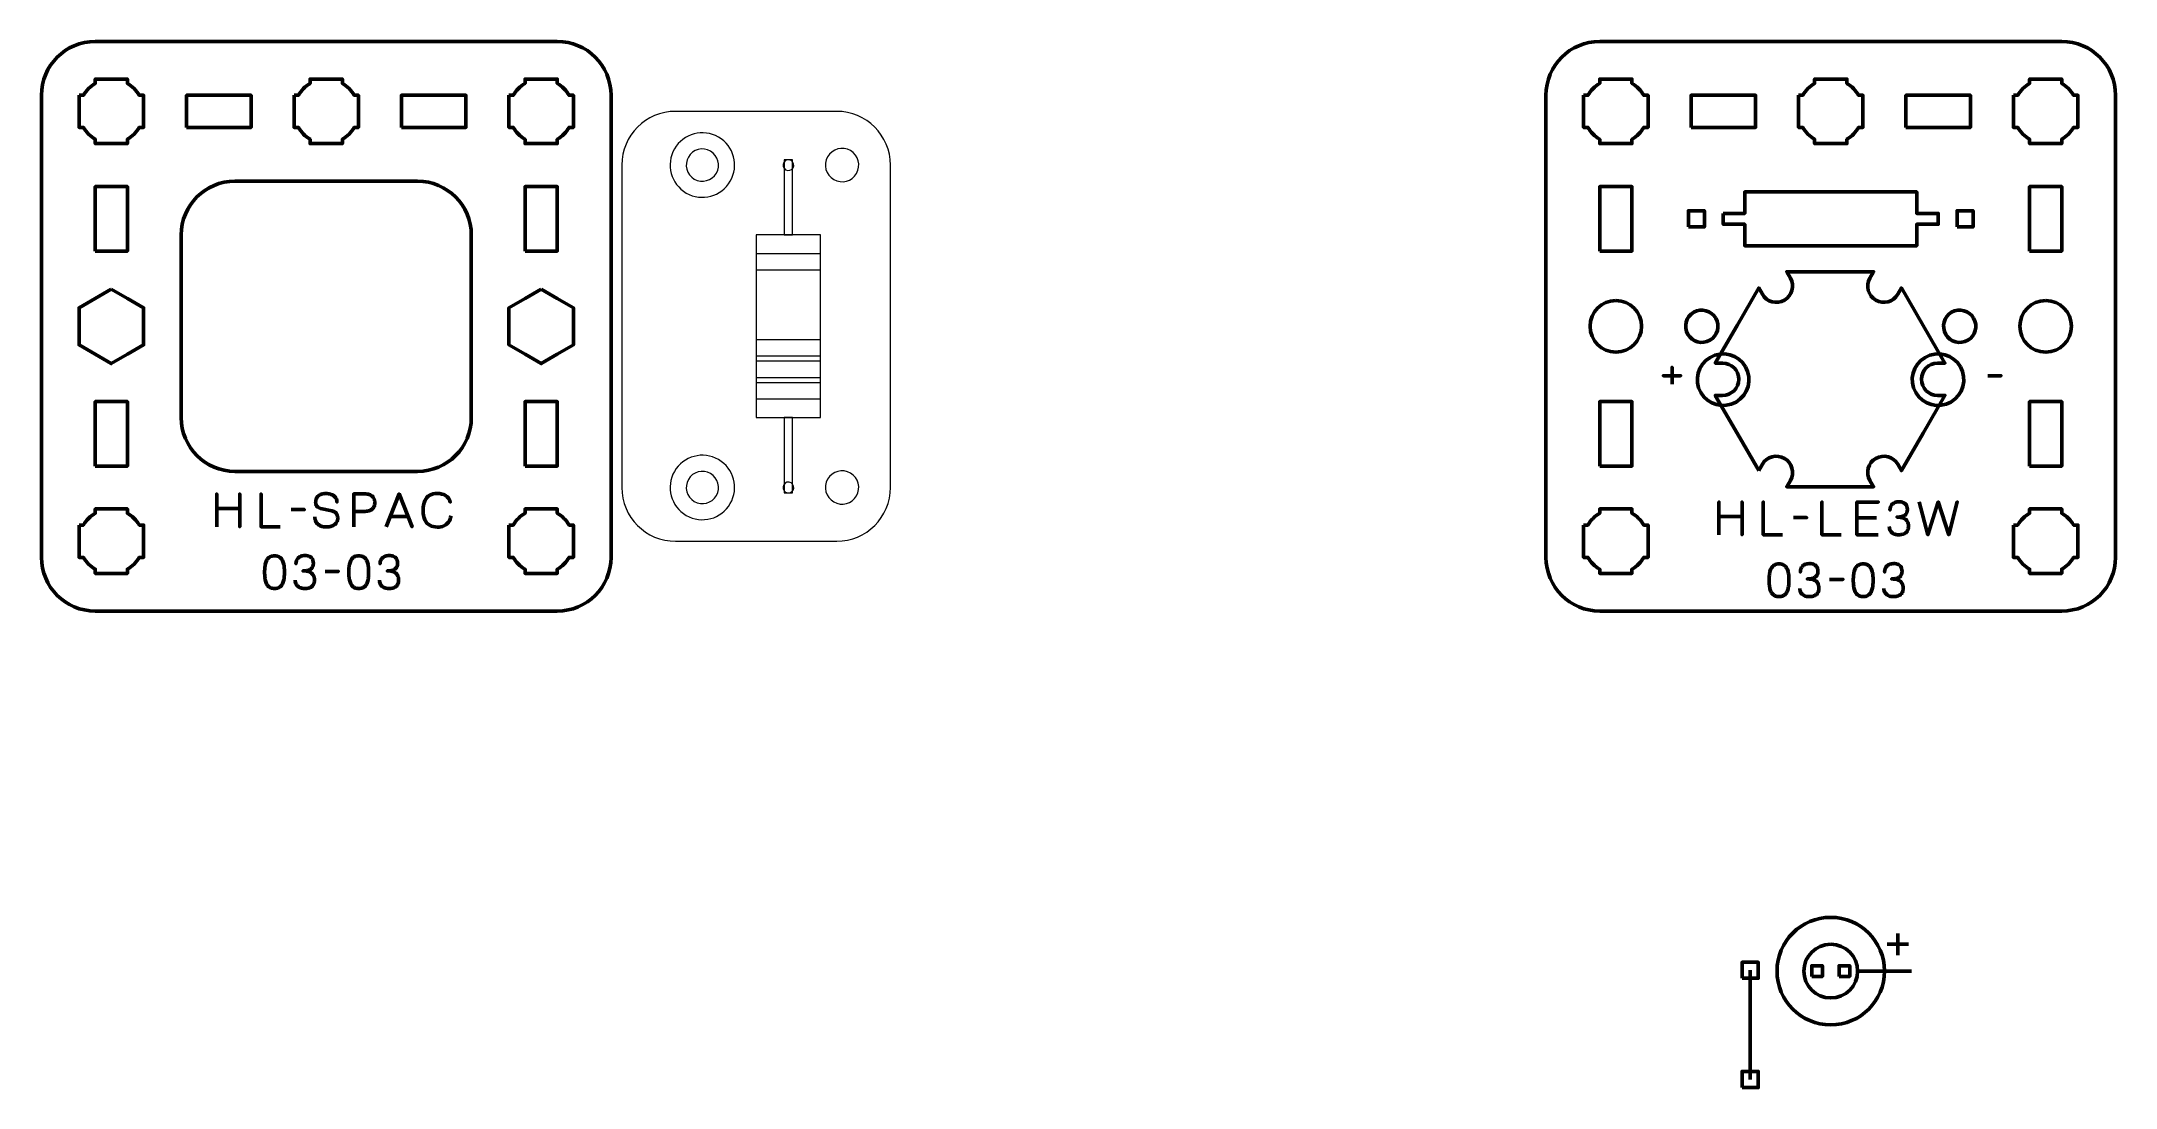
# Model space of a CAD drawing. Header units: centimetres. Extents: x -21.1 to -1.9, y -21.9 to -12.2.
import ezdxf

# ---------------------------------------------------------------- set-up
doc = ezdxf.new("R2010")
doc.units = ezdxf.units.CM
doc.header["$MEASUREMENT"] = 0
doc.layers.add('Layer 1', color=7, linetype='Continuous')

msp = doc.modelspace()

# ---------------------------------------------------------------- linework, layer by layer
at = {"layer": 'Layer 1', "lineweight": 53}
for points in [[(-20.65, -14.15), (-20.35, -14.15), (-20.35, -13.55), (-20.65, -13.55), (-20.65, -14.15)], [(-16.65, -14.15), (-16.35, -14.15), (-16.35, -13.55), (-16.65, -13.55), (-16.65, -14.15)], [(-6.65, -14.15), (-6.35, -14.15), (-6.35, -13.55), (-6.65, -13.55), (-6.65, -14.15)], [(-2.65, -14.15), (-2.35, -14.15), (-2.35, -13.55), (-2.65, -13.55), (-2.65, -14.15)], [(-5.825, -13.925), (-5.675, -13.925), (-5.675, -13.775), (-5.825, -13.775), (-5.825, -13.925)], [(-3.325, -13.925), (-3.175, -13.925), (-3.175, -13.775), (-3.325, -13.775), (-3.325, -13.925)], [(-20.65, -16.15), (-20.35, -16.15), (-20.35, -15.55), (-20.65, -15.55), (-20.65, -16.15)], [(-16.65, -16.15), (-16.35, -16.15), (-16.35, -15.55), (-16.65, -15.55), (-16.65, -16.15)], [(-6.65, -16.15), (-6.35, -16.15), (-6.35, -15.55), (-6.65, -15.55), (-6.65, -16.15)], [(-2.65, -16.15), (-2.35, -16.15), (-2.35, -15.55), (-2.65, -15.55), (-2.65, -16.15)], [(-4.677, -20.90001), (-4.577, -20.90001), (-4.577, -20.80001), (-4.677, -20.80001), (-4.677, -20.90001)], [(-4.423, -20.90001), (-4.323, -20.90001), (-4.323, -20.80001), (-4.423, -20.80001), (-4.423, -20.90001)]]:
    msp.add_lwpolyline(points, close=True, dxfattribs=at)
for centre in [(-6.5, -14.85), (-2.5, -14.85)]:
    msp.add_ellipse(centre, major_axis=(0, 0.24), ratio=1, dxfattribs=at)
at = {"layer": 'Layer 1', "color": 5, "lineweight": 53}
for centre, major_axis in [((-4.50001, -20.85001), (0, 0.5)), ((-4.5, -20.85), (0, 0.25))]:
    msp.add_ellipse(centre, major_axis=major_axis, ratio=1, dxfattribs=at)
at = {"layer": 'Layer 1', "lineweight": 53}
for points, knots in [([(-21.15, -17), (-21.15, -17), (-21.15, -12.7), (-21.15, -12.7), (-21.15, -12.7), (-21.15, -12.42391), (-20.92609, -12.2), (-20.65, -12.2), (-20.65, -12.2), (-20.65, -12.2), (-16.35, -12.2), (-16.35, -12.2), (-16.35, -12.2), (-16.07391, -12.2), (-15.85, -12.42391), (-15.85, -12.7), (-15.85, -12.7), (-15.85, -12.7), (-15.85, -17), (-15.85, -17), (-15.85, -17), (-15.85, -17.27609), (-16.07391, -17.5), (-16.35, -17.5), (-16.35, -17.5), (-16.35, -17.5), (-20.65, -17.5), (-20.65, -17.5), (-20.65, -17.5), (-20.92609, -17.5), (-21.15, -17.27609), (-21.15, -17)], [0, 0, 0, 0, 0.125, 0.125, 0.125, 0.125, 0.25, 0.25, 0.25, 0.25, 0.375, 0.375, 0.375, 0.375, 0.5, 0.5, 0.5, 0.5, 0.625, 0.625, 0.625, 0.625, 0.75, 0.75, 0.75, 0.75, 0.875, 0.875, 0.875, 0.875, 1, 1, 1, 1]), ([(-7.15, -17), (-7.15, -17), (-7.15, -12.7), (-7.15, -12.7), (-7.15, -12.7), (-7.15, -12.42391), (-6.92609, -12.2), (-6.65, -12.2), (-6.65, -12.2), (-6.65, -12.2), (-2.35, -12.2), (-2.35, -12.2), (-2.35, -12.2), (-2.07391, -12.2), (-1.85, -12.42391), (-1.85, -12.7), (-1.85, -12.7), (-1.85, -12.7), (-1.85, -17), (-1.85, -17), (-1.85, -17), (-1.85, -17.27609), (-2.07391, -17.5), (-2.35, -17.5), (-2.35, -17.5), (-2.35, -17.5), (-6.65, -17.5), (-6.65, -17.5), (-6.65, -17.5), (-6.92609, -17.5), (-7.15, -17.27609), (-7.15, -17)], [0, 0, 0, 0, 0.125, 0.125, 0.125, 0.125, 0.25, 0.25, 0.25, 0.25, 0.375, 0.375, 0.375, 0.375, 0.5, 0.5, 0.5, 0.5, 0.625, 0.625, 0.625, 0.625, 0.75, 0.75, 0.75, 0.75, 0.875, 0.875, 0.875, 0.875, 1, 1, 1, 1]), ([(-20.8, -12.7), (-20.8, -12.7), (-20.75985, -12.7), (-20.75985, -12.7), (-20.75985, -12.7), (-20.7335, -12.65447), (-20.69553, -12.6165), (-20.65, -12.59015), (-20.65, -12.59015), (-20.65, -12.59015), (-20.65, -12.55), (-20.65, -12.55), (-20.65, -12.55), (-20.65, -12.55), (-20.5, -12.55), (-20.5, -12.55), (-20.5, -12.55), (-20.5, -12.55), (-20.35, -12.55), (-20.35, -12.55), (-20.35, -12.55), (-20.35, -12.55), (-20.35, -12.59015), (-20.35, -12.59015), (-20.35, -12.59015), (-20.30447, -12.6165), (-20.2665, -12.65447), (-20.24015, -12.7), (-20.24015, -12.7), (-20.24015, -12.7), (-20.2, -12.7), (-20.2, -12.7), (-20.2, -12.7), (-20.2, -12.7), (-20.2, -12.85), (-20.2, -12.85), (-20.2, -12.85), (-20.2, -12.85), (-20.2, -13), (-20.2, -13), (-20.2, -13), (-20.2, -13), (-20.24015, -13), (-20.24015, -13), (-20.24015, -13), (-20.2665, -13.04553), (-20.30447, -13.0835), (-20.35, -13.10985), (-20.35, -13.10985), (-20.35, -13.10985), (-20.35, -13.15), (-20.35, -13.15), (-20.35, -13.15), (-20.35, -13.15), (-20.5, -13.15), (-20.5, -13.15), (-20.5, -13.15), (-20.5, -13.15), (-20.65, -13.15), (-20.65, -13.15), (-20.65, -13.15), (-20.65, -13.15), (-20.65, -13.10985), (-20.65, -13.10985), (-20.65, -13.10985), (-20.69553, -13.0835), (-20.7335, -13.04553), (-20.75985, -13), (-20.75985, -13), (-20.75985, -13), (-20.8, -13), (-20.8, -13), (-20.8, -13), (-20.8, -13), (-20.8, -12.85), (-20.8, -12.85), (-20.8, -12.85), (-20.8, -12.85), (-20.8, -12.7), (-20.8, -12.7)], [0, 0, 0, 0, 0.05, 0.05, 0.05, 0.05, 0.1, 0.1, 0.1, 0.1, 0.15, 0.15, 0.15, 0.15, 0.2, 0.2, 0.2, 0.2, 0.25, 0.25, 0.25, 0.25, 0.3, 0.3, 0.3, 0.3, 0.35, 0.35, 0.35, 0.35, 0.4, 0.4, 0.4, 0.4, 0.45, 0.45, 0.45, 0.45, 0.5, 0.5, 0.5, 0.5, 0.55, 0.55, 0.55, 0.55, 0.6, 0.6, 0.6, 0.6, 0.65, 0.65, 0.65, 0.65, 0.7, 0.7, 0.7, 0.7, 0.75, 0.75, 0.75, 0.75, 0.8, 0.8, 0.8, 0.8, 0.85, 0.85, 0.85, 0.85, 0.9, 0.9, 0.9, 0.9, 0.95, 0.95, 0.95, 0.95, 1, 1, 1, 1]), ([(-19.8, -13), (-19.8, -13), (-19.8, -12.7), (-19.8, -12.7), (-19.8, -12.7), (-19.8, -12.7), (-19.2, -12.7), (-19.2, -12.7), (-19.2, -12.7), (-19.2, -12.7), (-19.2, -13), (-19.2, -13), (-19.2, -13), (-19.2, -13), (-19.8, -13), (-19.8, -13)], [0, 0, 0, 0, 0.25, 0.25, 0.25, 0.25, 0.5, 0.5, 0.5, 0.5, 0.75, 0.75, 0.75, 0.75, 1, 1, 1, 1]), ([(-18.8, -12.7), (-18.8, -12.7), (-18.75985, -12.7), (-18.75985, -12.7), (-18.75985, -12.7), (-18.7335, -12.65447), (-18.69553, -12.6165), (-18.65, -12.59015), (-18.65, -12.59015), (-18.65, -12.59015), (-18.65, -12.55), (-18.65, -12.55), (-18.65, -12.55), (-18.65, -12.55), (-18.5, -12.55), (-18.5, -12.55), (-18.5, -12.55), (-18.5, -12.55), (-18.35, -12.55), (-18.35, -12.55), (-18.35, -12.55), (-18.35, -12.55), (-18.35, -12.59015), (-18.35, -12.59015), (-18.35, -12.59015), (-18.30447, -12.6165), (-18.2665, -12.65447), (-18.24015, -12.7), (-18.24015, -12.7), (-18.24015, -12.7), (-18.2, -12.7), (-18.2, -12.7), (-18.2, -12.7), (-18.2, -12.7), (-18.2, -12.85), (-18.2, -12.85), (-18.2, -12.85), (-18.2, -12.85), (-18.2, -13), (-18.2, -13), (-18.2, -13), (-18.2, -13), (-18.24015, -13), (-18.24015, -13), (-18.24015, -13), (-18.2665, -13.04553), (-18.30447, -13.0835), (-18.35, -13.10985), (-18.35, -13.10985), (-18.35, -13.10985), (-18.35, -13.15), (-18.35, -13.15), (-18.35, -13.15), (-18.35, -13.15), (-18.5, -13.15), (-18.5, -13.15), (-18.5, -13.15), (-18.5, -13.15), (-18.65, -13.15), (-18.65, -13.15), (-18.65, -13.15), (-18.65, -13.15), (-18.65, -13.10985), (-18.65, -13.10985), (-18.65, -13.10985), (-18.69553, -13.0835), (-18.7335, -13.04553), (-18.75985, -13), (-18.75985, -13), (-18.75985, -13), (-18.8, -13), (-18.8, -13), (-18.8, -13), (-18.8, -13), (-18.8, -12.85), (-18.8, -12.85), (-18.8, -12.85), (-18.8, -12.85), (-18.8, -12.7), (-18.8, -12.7)], [0, 0, 0, 0, 0.05, 0.05, 0.05, 0.05, 0.1, 0.1, 0.1, 0.1, 0.15, 0.15, 0.15, 0.15, 0.2, 0.2, 0.2, 0.2, 0.25, 0.25, 0.25, 0.25, 0.3, 0.3, 0.3, 0.3, 0.35, 0.35, 0.35, 0.35, 0.4, 0.4, 0.4, 0.4, 0.45, 0.45, 0.45, 0.45, 0.5, 0.5, 0.5, 0.5, 0.55, 0.55, 0.55, 0.55, 0.6, 0.6, 0.6, 0.6, 0.65, 0.65, 0.65, 0.65, 0.7, 0.7, 0.7, 0.7, 0.75, 0.75, 0.75, 0.75, 0.8, 0.8, 0.8, 0.8, 0.85, 0.85, 0.85, 0.85, 0.9, 0.9, 0.9, 0.9, 0.95, 0.95, 0.95, 0.95, 1, 1, 1, 1]), ([(-17.8, -13), (-17.8, -13), (-17.8, -12.7), (-17.8, -12.7), (-17.8, -12.7), (-17.8, -12.7), (-17.2, -12.7), (-17.2, -12.7), (-17.2, -12.7), (-17.2, -12.7), (-17.2, -13), (-17.2, -13), (-17.2, -13), (-17.2, -13), (-17.8, -13), (-17.8, -13)], [0, 0, 0, 0, 0.25, 0.25, 0.25, 0.25, 0.5, 0.5, 0.5, 0.5, 0.75, 0.75, 0.75, 0.75, 1, 1, 1, 1]), ([(-16.8, -12.7), (-16.8, -12.7), (-16.75985, -12.7), (-16.75985, -12.7), (-16.75985, -12.7), (-16.7335, -12.65447), (-16.69553, -12.6165), (-16.65, -12.59015), (-16.65, -12.59015), (-16.65, -12.59015), (-16.65, -12.55), (-16.65, -12.55), (-16.65, -12.55), (-16.65, -12.55), (-16.5, -12.55), (-16.5, -12.55), (-16.5, -12.55), (-16.5, -12.55), (-16.35, -12.55), (-16.35, -12.55), (-16.35, -12.55), (-16.35, -12.55), (-16.35, -12.59015), (-16.35, -12.59015), (-16.35, -12.59015), (-16.30447, -12.6165), (-16.2665, -12.65447), (-16.24015, -12.7), (-16.24015, -12.7), (-16.24015, -12.7), (-16.2, -12.7), (-16.2, -12.7), (-16.2, -12.7), (-16.2, -12.7), (-16.2, -12.85), (-16.2, -12.85), (-16.2, -12.85), (-16.2, -12.85), (-16.2, -13), (-16.2, -13), (-16.2, -13), (-16.2, -13), (-16.24015, -13), (-16.24015, -13), (-16.24015, -13), (-16.2665, -13.04553), (-16.30447, -13.0835), (-16.35, -13.10985), (-16.35, -13.10985), (-16.35, -13.10985), (-16.35, -13.15), (-16.35, -13.15), (-16.35, -13.15), (-16.35, -13.15), (-16.5, -13.15), (-16.5, -13.15), (-16.5, -13.15), (-16.5, -13.15), (-16.65, -13.15), (-16.65, -13.15), (-16.65, -13.15), (-16.65, -13.15), (-16.65, -13.10985), (-16.65, -13.10985), (-16.65, -13.10985), (-16.69553, -13.0835), (-16.7335, -13.04553), (-16.75985, -13), (-16.75985, -13), (-16.75985, -13), (-16.8, -13), (-16.8, -13), (-16.8, -13), (-16.8, -13), (-16.8, -12.85), (-16.8, -12.85), (-16.8, -12.85), (-16.8, -12.85), (-16.8, -12.7), (-16.8, -12.7)], [0, 0, 0, 0, 0.05, 0.05, 0.05, 0.05, 0.1, 0.1, 0.1, 0.1, 0.15, 0.15, 0.15, 0.15, 0.2, 0.2, 0.2, 0.2, 0.25, 0.25, 0.25, 0.25, 0.3, 0.3, 0.3, 0.3, 0.35, 0.35, 0.35, 0.35, 0.4, 0.4, 0.4, 0.4, 0.45, 0.45, 0.45, 0.45, 0.5, 0.5, 0.5, 0.5, 0.55, 0.55, 0.55, 0.55, 0.6, 0.6, 0.6, 0.6, 0.65, 0.65, 0.65, 0.65, 0.7, 0.7, 0.7, 0.7, 0.75, 0.75, 0.75, 0.75, 0.8, 0.8, 0.8, 0.8, 0.85, 0.85, 0.85, 0.85, 0.9, 0.9, 0.9, 0.9, 0.95, 0.95, 0.95, 0.95, 1, 1, 1, 1]), ([(-6.8, -12.7), (-6.8, -12.7), (-6.75985, -12.7), (-6.75985, -12.7), (-6.75985, -12.7), (-6.7335, -12.65447), (-6.69553, -12.6165), (-6.65, -12.59015), (-6.65, -12.59015), (-6.65, -12.59015), (-6.65, -12.55), (-6.65, -12.55), (-6.65, -12.55), (-6.65, -12.55), (-6.5, -12.55), (-6.5, -12.55), (-6.5, -12.55), (-6.5, -12.55), (-6.35, -12.55), (-6.35, -12.55), (-6.35, -12.55), (-6.35, -12.55), (-6.35, -12.59015), (-6.35, -12.59015), (-6.35, -12.59015), (-6.30447, -12.6165), (-6.2665, -12.65447), (-6.24015, -12.7), (-6.24015, -12.7), (-6.24015, -12.7), (-6.2, -12.7), (-6.2, -12.7), (-6.2, -12.7), (-6.2, -12.7), (-6.2, -12.85), (-6.2, -12.85), (-6.2, -12.85), (-6.2, -12.85), (-6.2, -13), (-6.2, -13), (-6.2, -13), (-6.2, -13), (-6.24015, -13), (-6.24015, -13), (-6.24015, -13), (-6.2665, -13.04553), (-6.30447, -13.0835), (-6.35, -13.10985), (-6.35, -13.10985), (-6.35, -13.10985), (-6.35, -13.15), (-6.35, -13.15), (-6.35, -13.15), (-6.35, -13.15), (-6.5, -13.15), (-6.5, -13.15), (-6.5, -13.15), (-6.5, -13.15), (-6.65, -13.15), (-6.65, -13.15), (-6.65, -13.15), (-6.65, -13.15), (-6.65, -13.10985), (-6.65, -13.10985), (-6.65, -13.10985), (-6.69553, -13.0835), (-6.7335, -13.04553), (-6.75985, -13), (-6.75985, -13), (-6.75985, -13), (-6.8, -13), (-6.8, -13), (-6.8, -13), (-6.8, -13), (-6.8, -12.85), (-6.8, -12.85), (-6.8, -12.85), (-6.8, -12.85), (-6.8, -12.7), (-6.8, -12.7)], [0, 0, 0, 0, 0.05, 0.05, 0.05, 0.05, 0.1, 0.1, 0.1, 0.1, 0.15, 0.15, 0.15, 0.15, 0.2, 0.2, 0.2, 0.2, 0.25, 0.25, 0.25, 0.25, 0.3, 0.3, 0.3, 0.3, 0.35, 0.35, 0.35, 0.35, 0.4, 0.4, 0.4, 0.4, 0.45, 0.45, 0.45, 0.45, 0.5, 0.5, 0.5, 0.5, 0.55, 0.55, 0.55, 0.55, 0.6, 0.6, 0.6, 0.6, 0.65, 0.65, 0.65, 0.65, 0.7, 0.7, 0.7, 0.7, 0.75, 0.75, 0.75, 0.75, 0.8, 0.8, 0.8, 0.8, 0.85, 0.85, 0.85, 0.85, 0.9, 0.9, 0.9, 0.9, 0.95, 0.95, 0.95, 0.95, 1, 1, 1, 1]), ([(-5.8, -13), (-5.8, -13), (-5.8, -12.7), (-5.8, -12.7), (-5.8, -12.7), (-5.8, -12.7), (-5.2, -12.7), (-5.2, -12.7), (-5.2, -12.7), (-5.2, -12.7), (-5.2, -13), (-5.2, -13), (-5.2, -13), (-5.2, -13), (-5.8, -13), (-5.8, -13)], [0, 0, 0, 0, 0.25, 0.25, 0.25, 0.25, 0.5, 0.5, 0.5, 0.5, 0.75, 0.75, 0.75, 0.75, 1, 1, 1, 1]), ([(-4.8, -12.7), (-4.8, -12.7), (-4.75985, -12.7), (-4.75985, -12.7), (-4.75985, -12.7), (-4.7335, -12.65447), (-4.69553, -12.6165), (-4.65, -12.59015), (-4.65, -12.59015), (-4.65, -12.59015), (-4.65, -12.55), (-4.65, -12.55), (-4.65, -12.55), (-4.65, -12.55), (-4.5, -12.55), (-4.5, -12.55), (-4.5, -12.55), (-4.5, -12.55), (-4.35, -12.55), (-4.35, -12.55), (-4.35, -12.55), (-4.35, -12.55), (-4.35, -12.59015), (-4.35, -12.59015), (-4.35, -12.59015), (-4.30447, -12.6165), (-4.2665, -12.65447), (-4.24015, -12.7), (-4.24015, -12.7), (-4.24015, -12.7), (-4.2, -12.7), (-4.2, -12.7), (-4.2, -12.7), (-4.2, -12.7), (-4.2, -12.85), (-4.2, -12.85), (-4.2, -12.85), (-4.2, -12.85), (-4.2, -13), (-4.2, -13), (-4.2, -13), (-4.2, -13), (-4.24015, -13), (-4.24015, -13), (-4.24015, -13), (-4.2665, -13.04553), (-4.30447, -13.0835), (-4.35, -13.10985), (-4.35, -13.10985), (-4.35, -13.10985), (-4.35, -13.15), (-4.35, -13.15), (-4.35, -13.15), (-4.35, -13.15), (-4.5, -13.15), (-4.5, -13.15), (-4.5, -13.15), (-4.5, -13.15), (-4.65, -13.15), (-4.65, -13.15), (-4.65, -13.15), (-4.65, -13.15), (-4.65, -13.10985), (-4.65, -13.10985), (-4.65, -13.10985), (-4.69553, -13.0835), (-4.7335, -13.04553), (-4.75985, -13), (-4.75985, -13), (-4.75985, -13), (-4.8, -13), (-4.8, -13), (-4.8, -13), (-4.8, -13), (-4.8, -12.85), (-4.8, -12.85), (-4.8, -12.85), (-4.8, -12.85), (-4.8, -12.7), (-4.8, -12.7)], [0, 0, 0, 0, 0.05, 0.05, 0.05, 0.05, 0.1, 0.1, 0.1, 0.1, 0.15, 0.15, 0.15, 0.15, 0.2, 0.2, 0.2, 0.2, 0.25, 0.25, 0.25, 0.25, 0.3, 0.3, 0.3, 0.3, 0.35, 0.35, 0.35, 0.35, 0.4, 0.4, 0.4, 0.4, 0.45, 0.45, 0.45, 0.45, 0.5, 0.5, 0.5, 0.5, 0.55, 0.55, 0.55, 0.55, 0.6, 0.6, 0.6, 0.6, 0.65, 0.65, 0.65, 0.65, 0.7, 0.7, 0.7, 0.7, 0.75, 0.75, 0.75, 0.75, 0.8, 0.8, 0.8, 0.8, 0.85, 0.85, 0.85, 0.85, 0.9, 0.9, 0.9, 0.9, 0.95, 0.95, 0.95, 0.95, 1, 1, 1, 1]), ([(-3.8, -13), (-3.8, -13), (-3.8, -12.7), (-3.8, -12.7), (-3.8, -12.7), (-3.8, -12.7), (-3.2, -12.7), (-3.2, -12.7), (-3.2, -12.7), (-3.2, -12.7), (-3.2, -13), (-3.2, -13), (-3.2, -13), (-3.2, -13), (-3.8, -13), (-3.8, -13)], [0, 0, 0, 0, 0.25, 0.25, 0.25, 0.25, 0.5, 0.5, 0.5, 0.5, 0.75, 0.75, 0.75, 0.75, 1, 1, 1, 1]), ([(-2.8, -12.7), (-2.8, -12.7), (-2.75985, -12.7), (-2.75985, -12.7), (-2.75985, -12.7), (-2.7335, -12.65447), (-2.69553, -12.6165), (-2.65, -12.59015), (-2.65, -12.59015), (-2.65, -12.59015), (-2.65, -12.55), (-2.65, -12.55), (-2.65, -12.55), (-2.65, -12.55), (-2.5, -12.55), (-2.5, -12.55), (-2.5, -12.55), (-2.5, -12.55), (-2.35, -12.55), (-2.35, -12.55), (-2.35, -12.55), (-2.35, -12.55), (-2.35, -12.59015), (-2.35, -12.59015), (-2.35, -12.59015), (-2.30447, -12.6165), (-2.2665, -12.65447), (-2.24015, -12.7), (-2.24015, -12.7), (-2.24015, -12.7), (-2.2, -12.7), (-2.2, -12.7), (-2.2, -12.7), (-2.2, -12.7), (-2.2, -12.85), (-2.2, -12.85), (-2.2, -12.85), (-2.2, -12.85), (-2.2, -13), (-2.2, -13), (-2.2, -13), (-2.2, -13), (-2.24015, -13), (-2.24015, -13), (-2.24015, -13), (-2.2665, -13.04553), (-2.30447, -13.0835), (-2.35, -13.10985), (-2.35, -13.10985), (-2.35, -13.10985), (-2.35, -13.15), (-2.35, -13.15), (-2.35, -13.15), (-2.35, -13.15), (-2.5, -13.15), (-2.5, -13.15), (-2.5, -13.15), (-2.5, -13.15), (-2.65, -13.15), (-2.65, -13.15), (-2.65, -13.15), (-2.65, -13.15), (-2.65, -13.10985), (-2.65, -13.10985), (-2.65, -13.10985), (-2.69553, -13.0835), (-2.7335, -13.04553), (-2.75985, -13), (-2.75985, -13), (-2.75985, -13), (-2.8, -13), (-2.8, -13), (-2.8, -13), (-2.8, -13), (-2.8, -12.85), (-2.8, -12.85), (-2.8, -12.85), (-2.8, -12.85), (-2.8, -12.7), (-2.8, -12.7)], [0, 0, 0, 0, 0.05, 0.05, 0.05, 0.05, 0.1, 0.1, 0.1, 0.1, 0.15, 0.15, 0.15, 0.15, 0.2, 0.2, 0.2, 0.2, 0.25, 0.25, 0.25, 0.25, 0.3, 0.3, 0.3, 0.3, 0.35, 0.35, 0.35, 0.35, 0.4, 0.4, 0.4, 0.4, 0.45, 0.45, 0.45, 0.45, 0.5, 0.5, 0.5, 0.5, 0.55, 0.55, 0.55, 0.55, 0.6, 0.6, 0.6, 0.6, 0.65, 0.65, 0.65, 0.65, 0.7, 0.7, 0.7, 0.7, 0.75, 0.75, 0.75, 0.75, 0.8, 0.8, 0.8, 0.8, 0.85, 0.85, 0.85, 0.85, 0.9, 0.9, 0.9, 0.9, 0.95, 0.95, 0.95, 0.95, 1, 1, 1, 1]), ([(-19.85, -15.7), (-19.85, -15.7), (-19.85, -14), (-19.85, -14), (-19.85, -14), (-19.85, -13.72391), (-19.62609, -13.5), (-19.35, -13.5), (-19.35, -13.5), (-19.35, -13.5), (-17.65, -13.5), (-17.65, -13.5), (-17.65, -13.5), (-17.37391, -13.5), (-17.15, -13.72391), (-17.15, -14), (-17.15, -14), (-17.15, -14), (-17.15, -15.7), (-17.15, -15.7), (-17.15, -15.7), (-17.15, -15.97609), (-17.37391, -16.2), (-17.65, -16.2), (-17.65, -16.2), (-17.65, -16.2), (-19.35, -16.2), (-19.35, -16.2), (-19.35, -16.2), (-19.62609, -16.2), (-19.85, -15.97609), (-19.85, -15.7)], [0, 0, 0, 0, 0.125, 0.125, 0.125, 0.125, 0.25, 0.25, 0.25, 0.25, 0.375, 0.375, 0.375, 0.375, 0.5, 0.5, 0.5, 0.5, 0.625, 0.625, 0.625, 0.625, 0.75, 0.75, 0.75, 0.75, 0.875, 0.875, 0.875, 0.875, 1, 1, 1, 1]), ([(-5.5, -13.8), (-5.5, -13.8), (-5.3, -13.8), (-5.3, -13.8), (-5.3, -13.8), (-5.3, -13.8), (-5.3, -13.6), (-5.3, -13.6), (-5.3, -13.6), (-5.3, -13.6), (-3.7, -13.6), (-3.7, -13.6), (-3.7, -13.6), (-3.7, -13.6), (-3.7, -13.8), (-3.7, -13.8), (-3.7, -13.8), (-3.7, -13.8), (-3.5, -13.8), (-3.5, -13.8), (-3.5, -13.8), (-3.5, -13.8), (-3.5, -13.9), (-3.5, -13.9), (-3.5, -13.9), (-3.5, -13.9), (-3.7, -13.9), (-3.7, -13.9), (-3.7, -13.9), (-3.7, -13.9), (-3.7, -14.1), (-3.7, -14.1), (-3.7, -14.1), (-3.7, -14.1), (-5.3, -14.1), (-5.3, -14.1), (-5.3, -14.1), (-5.3, -14.1), (-5.3, -13.9), (-5.3, -13.9), (-5.3, -13.9), (-5.3, -13.9), (-5.5, -13.9), (-5.5, -13.9), (-5.5, -13.9), (-5.5, -13.9), (-5.5, -13.8), (-5.5, -13.8)], [0, 0, 0, 0, 0.08333333, 0.08333333, 0.08333333, 0.08333333, 0.16666667, 0.16666667, 0.16666667, 0.16666667, 0.25, 0.25, 0.25, 0.25, 0.33333333, 0.33333333, 0.33333333, 0.33333333, 0.41666667, 0.41666667, 0.41666667, 0.41666667, 0.5, 0.5, 0.5, 0.5, 0.58333333, 0.58333333, 0.58333333, 0.58333333, 0.66666667, 0.66666667, 0.66666667, 0.66666667, 0.75, 0.75, 0.75, 0.75, 0.83333333, 0.83333333, 0.83333333, 0.83333333, 0.91666667, 0.91666667, 0.91666667, 0.91666667, 1, 1, 1, 1]), ([(-20.5, -14.50359), (-20.5, -14.50359), (-20.35, -14.59019), (-20.35, -14.59019), (-20.35, -14.59019), (-20.35, -14.59019), (-20.2, -14.67679), (-20.2, -14.67679), (-20.2, -14.67679), (-20.2, -14.67679), (-20.2, -14.85), (-20.2, -14.85), (-20.2, -14.85), (-20.2, -14.85), (-20.2, -15.02321), (-20.2, -15.02321), (-20.2, -15.02321), (-20.2, -15.02321), (-20.35, -15.10981), (-20.35, -15.10981), (-20.35, -15.10981), (-20.35, -15.10981), (-20.5, -15.19641), (-20.5, -15.19641), (-20.5, -15.19641), (-20.5, -15.19641), (-20.65, -15.10981), (-20.65, -15.10981), (-20.65, -15.10981), (-20.65, -15.10981), (-20.8, -15.02321), (-20.8, -15.02321), (-20.8, -15.02321), (-20.8, -15.02321), (-20.8, -14.85), (-20.8, -14.85), (-20.8, -14.85), (-20.8, -14.85), (-20.8, -14.67679), (-20.8, -14.67679), (-20.8, -14.67679), (-20.8, -14.67679), (-20.65, -14.59019), (-20.65, -14.59019), (-20.65, -14.59019), (-20.65, -14.59019), (-20.5, -14.50359), (-20.5, -14.50359)], [0, 0, 0, 0, 0.08333333, 0.08333333, 0.08333333, 0.08333333, 0.16666667, 0.16666667, 0.16666667, 0.16666667, 0.25, 0.25, 0.25, 0.25, 0.33333333, 0.33333333, 0.33333333, 0.33333333, 0.41666667, 0.41666667, 0.41666667, 0.41666667, 0.5, 0.5, 0.5, 0.5, 0.58333333, 0.58333333, 0.58333333, 0.58333333, 0.66666667, 0.66666667, 0.66666667, 0.66666667, 0.75, 0.75, 0.75, 0.75, 0.83333333, 0.83333333, 0.83333333, 0.83333333, 0.91666667, 0.91666667, 0.91666667, 0.91666667, 1, 1, 1, 1]), ([(-16.5, -14.50359), (-16.5, -14.50359), (-16.35, -14.59019), (-16.35, -14.59019), (-16.35, -14.59019), (-16.35, -14.59019), (-16.2, -14.67679), (-16.2, -14.67679), (-16.2, -14.67679), (-16.2, -14.67679), (-16.2, -14.85), (-16.2, -14.85), (-16.2, -14.85), (-16.2, -14.85), (-16.2, -15.02321), (-16.2, -15.02321), (-16.2, -15.02321), (-16.2, -15.02321), (-16.35, -15.10981), (-16.35, -15.10981), (-16.35, -15.10981), (-16.35, -15.10981), (-16.5, -15.19641), (-16.5, -15.19641), (-16.5, -15.19641), (-16.5, -15.19641), (-16.65, -15.10981), (-16.65, -15.10981), (-16.65, -15.10981), (-16.65, -15.10981), (-16.8, -15.02321), (-16.8, -15.02321), (-16.8, -15.02321), (-16.8, -15.02321), (-16.8, -14.85), (-16.8, -14.85), (-16.8, -14.85), (-16.8, -14.85), (-16.8, -14.67679), (-16.8, -14.67679), (-16.8, -14.67679), (-16.8, -14.67679), (-16.65, -14.59019), (-16.65, -14.59019), (-16.65, -14.59019), (-16.65, -14.59019), (-16.5, -14.50359), (-16.5, -14.50359)], [0, 0, 0, 0, 0.08333333, 0.08333333, 0.08333333, 0.08333333, 0.16666667, 0.16666667, 0.16666667, 0.16666667, 0.25, 0.25, 0.25, 0.25, 0.33333333, 0.33333333, 0.33333333, 0.33333333, 0.41666667, 0.41666667, 0.41666667, 0.41666667, 0.5, 0.5, 0.5, 0.5, 0.58333333, 0.58333333, 0.58333333, 0.58333333, 0.66666667, 0.66666667, 0.66666667, 0.66666667, 0.75, 0.75, 0.75, 0.75, 0.83333333, 0.83333333, 0.83333333, 0.83333333, 0.91666667, 0.91666667, 0.91666667, 0.91666667, 1, 1, 1, 1]), ([(-5.5701, -14.775), (-5.52869, -14.84673), (-5.55327, -14.93849), (-5.62501, -14.97991), (-5.62501, -14.97991), (-5.69674, -15.02132), (-5.7885, -14.99673), (-5.82991, -14.925), (-5.82991, -14.925), (-5.87132, -14.85327), (-5.84674, -14.76151), (-5.77501, -14.7201), (-5.77501, -14.7201), (-5.70327, -14.67868), (-5.61152, -14.70327), (-5.5701, -14.775)], [0, 0, 0, 0, 0.25, 0.25, 0.25, 0.25, 0.5, 0.5, 0.5, 0.5, 0.75, 0.75, 0.75, 0.75, 1, 1, 1, 1]), ([(-3.1701, -14.775), (-3.12869, -14.84673), (-3.15327, -14.93849), (-3.22501, -14.97991), (-3.22501, -14.97991), (-3.29674, -15.02132), (-3.3885, -14.99673), (-3.42991, -14.925), (-3.42991, -14.925), (-3.47132, -14.85327), (-3.44674, -14.76151), (-3.37501, -14.7201), (-3.37501, -14.7201), (-3.30327, -14.67868), (-3.21152, -14.70327), (-3.1701, -14.775)], [0, 0, 0, 0, 0.25, 0.25, 0.25, 0.25, 0.5, 0.5, 0.5, 0.5, 0.75, 0.75, 0.75, 0.75, 1, 1, 1, 1]), ([(-5.29352, -15.22685), (-5.22725, -15.34164), (-5.26659, -15.48847), (-5.38138, -15.55475), (-5.38138, -15.55475), (-5.49616, -15.62101), (-5.64299, -15.58167), (-5.70926, -15.46688), (-5.70926, -15.46688), (-5.77552, -15.3521), (-5.73618, -15.20527), (-5.62141, -15.139), (-5.62141, -15.139), (-5.50662, -15.07272), (-5.35979, -15.11207), (-5.29352, -15.22685)], [0, 0, 0, 0, 0.25, 0.25, 0.25, 0.25, 0.5, 0.5, 0.5, 0.5, 0.75, 0.75, 0.75, 0.75, 1, 1, 1, 1]), ([(-3.29352, -15.22685), (-3.22725, -15.34164), (-3.26659, -15.48847), (-3.38138, -15.55475), (-3.38138, -15.55475), (-3.49616, -15.62101), (-3.64299, -15.58167), (-3.70926, -15.46688), (-3.70926, -15.46688), (-3.77552, -15.3521), (-3.73618, -15.20527), (-3.62141, -15.139), (-3.62141, -15.139), (-3.50662, -15.07272), (-3.35979, -15.11207), (-3.29352, -15.22685)], [0, 0, 0, 0, 0.25, 0.25, 0.25, 0.25, 0.5, 0.5, 0.5, 0.5, 0.75, 0.75, 0.75, 0.75, 1, 1, 1, 1]), ([(-20.8, -16.7), (-20.8, -16.7), (-20.75985, -16.7), (-20.75985, -16.7), (-20.75985, -16.7), (-20.7335, -16.65447), (-20.69553, -16.6165), (-20.65, -16.59015), (-20.65, -16.59015), (-20.65, -16.59015), (-20.65, -16.55), (-20.65, -16.55), (-20.65, -16.55), (-20.65, -16.55), (-20.5, -16.55), (-20.5, -16.55), (-20.5, -16.55), (-20.5, -16.55), (-20.35, -16.55), (-20.35, -16.55), (-20.35, -16.55), (-20.35, -16.55), (-20.35, -16.59015), (-20.35, -16.59015), (-20.35, -16.59015), (-20.30447, -16.6165), (-20.2665, -16.65447), (-20.24015, -16.7), (-20.24015, -16.7), (-20.24015, -16.7), (-20.2, -16.7), (-20.2, -16.7), (-20.2, -16.7), (-20.2, -16.7), (-20.2, -16.85), (-20.2, -16.85), (-20.2, -16.85), (-20.2, -16.85), (-20.2, -17), (-20.2, -17), (-20.2, -17), (-20.2, -17), (-20.24015, -17), (-20.24015, -17), (-20.24015, -17), (-20.2665, -17.04553), (-20.30447, -17.0835), (-20.35, -17.10985), (-20.35, -17.10985), (-20.35, -17.10985), (-20.35, -17.15), (-20.35, -17.15), (-20.35, -17.15), (-20.35, -17.15), (-20.5, -17.15), (-20.5, -17.15), (-20.5, -17.15), (-20.5, -17.15), (-20.65, -17.15), (-20.65, -17.15), (-20.65, -17.15), (-20.65, -17.15), (-20.65, -17.10985), (-20.65, -17.10985), (-20.65, -17.10985), (-20.69553, -17.0835), (-20.7335, -17.04553), (-20.75985, -17), (-20.75985, -17), (-20.75985, -17), (-20.8, -17), (-20.8, -17), (-20.8, -17), (-20.8, -17), (-20.8, -16.85), (-20.8, -16.85), (-20.8, -16.85), (-20.8, -16.85), (-20.8, -16.7), (-20.8, -16.7)], [0, 0, 0, 0, 0.05, 0.05, 0.05, 0.05, 0.1, 0.1, 0.1, 0.1, 0.15, 0.15, 0.15, 0.15, 0.2, 0.2, 0.2, 0.2, 0.25, 0.25, 0.25, 0.25, 0.3, 0.3, 0.3, 0.3, 0.35, 0.35, 0.35, 0.35, 0.4, 0.4, 0.4, 0.4, 0.45, 0.45, 0.45, 0.45, 0.5, 0.5, 0.5, 0.5, 0.55, 0.55, 0.55, 0.55, 0.6, 0.6, 0.6, 0.6, 0.65, 0.65, 0.65, 0.65, 0.7, 0.7, 0.7, 0.7, 0.75, 0.75, 0.75, 0.75, 0.8, 0.8, 0.8, 0.8, 0.85, 0.85, 0.85, 0.85, 0.9, 0.9, 0.9, 0.9, 0.95, 0.95, 0.95, 0.95, 1, 1, 1, 1]), ([(-16.8, -16.7), (-16.8, -16.7), (-16.75985, -16.7), (-16.75985, -16.7), (-16.75985, -16.7), (-16.7335, -16.65447), (-16.69553, -16.6165), (-16.65, -16.59015), (-16.65, -16.59015), (-16.65, -16.59015), (-16.65, -16.55), (-16.65, -16.55), (-16.65, -16.55), (-16.65, -16.55), (-16.5, -16.55), (-16.5, -16.55), (-16.5, -16.55), (-16.5, -16.55), (-16.35, -16.55), (-16.35, -16.55), (-16.35, -16.55), (-16.35, -16.55), (-16.35, -16.59015), (-16.35, -16.59015), (-16.35, -16.59015), (-16.30447, -16.6165), (-16.2665, -16.65447), (-16.24015, -16.7), (-16.24015, -16.7), (-16.24015, -16.7), (-16.2, -16.7), (-16.2, -16.7), (-16.2, -16.7), (-16.2, -16.7), (-16.2, -16.85), (-16.2, -16.85), (-16.2, -16.85), (-16.2, -16.85), (-16.2, -17), (-16.2, -17), (-16.2, -17), (-16.2, -17), (-16.24015, -17), (-16.24015, -17), (-16.24015, -17), (-16.2665, -17.04553), (-16.30447, -17.0835), (-16.35, -17.10985), (-16.35, -17.10985), (-16.35, -17.10985), (-16.35, -17.15), (-16.35, -17.15), (-16.35, -17.15), (-16.35, -17.15), (-16.5, -17.15), (-16.5, -17.15), (-16.5, -17.15), (-16.5, -17.15), (-16.65, -17.15), (-16.65, -17.15), (-16.65, -17.15), (-16.65, -17.15), (-16.65, -17.10985), (-16.65, -17.10985), (-16.65, -17.10985), (-16.69553, -17.0835), (-16.7335, -17.04553), (-16.75985, -17), (-16.75985, -17), (-16.75985, -17), (-16.8, -17), (-16.8, -17), (-16.8, -17), (-16.8, -17), (-16.8, -16.85), (-16.8, -16.85), (-16.8, -16.85), (-16.8, -16.85), (-16.8, -16.7), (-16.8, -16.7)], [0, 0, 0, 0, 0.05, 0.05, 0.05, 0.05, 0.1, 0.1, 0.1, 0.1, 0.15, 0.15, 0.15, 0.15, 0.2, 0.2, 0.2, 0.2, 0.25, 0.25, 0.25, 0.25, 0.3, 0.3, 0.3, 0.3, 0.35, 0.35, 0.35, 0.35, 0.4, 0.4, 0.4, 0.4, 0.45, 0.45, 0.45, 0.45, 0.5, 0.5, 0.5, 0.5, 0.55, 0.55, 0.55, 0.55, 0.6, 0.6, 0.6, 0.6, 0.65, 0.65, 0.65, 0.65, 0.7, 0.7, 0.7, 0.7, 0.75, 0.75, 0.75, 0.75, 0.8, 0.8, 0.8, 0.8, 0.85, 0.85, 0.85, 0.85, 0.9, 0.9, 0.9, 0.9, 0.95, 0.95, 0.95, 0.95, 1, 1, 1, 1]), ([(-6.8, -16.7), (-6.8, -16.7), (-6.75985, -16.7), (-6.75985, -16.7), (-6.75985, -16.7), (-6.7335, -16.65447), (-6.69553, -16.6165), (-6.65, -16.59015), (-6.65, -16.59015), (-6.65, -16.59015), (-6.65, -16.55), (-6.65, -16.55), (-6.65, -16.55), (-6.65, -16.55), (-6.5, -16.55), (-6.5, -16.55), (-6.5, -16.55), (-6.5, -16.55), (-6.35, -16.55), (-6.35, -16.55), (-6.35, -16.55), (-6.35, -16.55), (-6.35, -16.59015), (-6.35, -16.59015), (-6.35, -16.59015), (-6.30447, -16.6165), (-6.2665, -16.65447), (-6.24015, -16.7), (-6.24015, -16.7), (-6.24015, -16.7), (-6.2, -16.7), (-6.2, -16.7), (-6.2, -16.7), (-6.2, -16.7), (-6.2, -16.85), (-6.2, -16.85), (-6.2, -16.85), (-6.2, -16.85), (-6.2, -17), (-6.2, -17), (-6.2, -17), (-6.2, -17), (-6.24015, -17), (-6.24015, -17), (-6.24015, -17), (-6.2665, -17.04553), (-6.30447, -17.0835), (-6.35, -17.10985), (-6.35, -17.10985), (-6.35, -17.10985), (-6.35, -17.15), (-6.35, -17.15), (-6.35, -17.15), (-6.35, -17.15), (-6.5, -17.15), (-6.5, -17.15), (-6.5, -17.15), (-6.5, -17.15), (-6.65, -17.15), (-6.65, -17.15), (-6.65, -17.15), (-6.65, -17.15), (-6.65, -17.10985), (-6.65, -17.10985), (-6.65, -17.10985), (-6.69553, -17.0835), (-6.7335, -17.04553), (-6.75985, -17), (-6.75985, -17), (-6.75985, -17), (-6.8, -17), (-6.8, -17), (-6.8, -17), (-6.8, -17), (-6.8, -16.85), (-6.8, -16.85), (-6.8, -16.85), (-6.8, -16.85), (-6.8, -16.7), (-6.8, -16.7)], [0, 0, 0, 0, 0.05, 0.05, 0.05, 0.05, 0.1, 0.1, 0.1, 0.1, 0.15, 0.15, 0.15, 0.15, 0.2, 0.2, 0.2, 0.2, 0.25, 0.25, 0.25, 0.25, 0.3, 0.3, 0.3, 0.3, 0.35, 0.35, 0.35, 0.35, 0.4, 0.4, 0.4, 0.4, 0.45, 0.45, 0.45, 0.45, 0.5, 0.5, 0.5, 0.5, 0.55, 0.55, 0.55, 0.55, 0.6, 0.6, 0.6, 0.6, 0.65, 0.65, 0.65, 0.65, 0.7, 0.7, 0.7, 0.7, 0.75, 0.75, 0.75, 0.75, 0.8, 0.8, 0.8, 0.8, 0.85, 0.85, 0.85, 0.85, 0.9, 0.9, 0.9, 0.9, 0.95, 0.95, 0.95, 0.95, 1, 1, 1, 1]), ([(-2.8, -16.7), (-2.8, -16.7), (-2.75985, -16.7), (-2.75985, -16.7), (-2.75985, -16.7), (-2.7335, -16.65447), (-2.69553, -16.6165), (-2.65, -16.59015), (-2.65, -16.59015), (-2.65, -16.59015), (-2.65, -16.55), (-2.65, -16.55), (-2.65, -16.55), (-2.65, -16.55), (-2.5, -16.55), (-2.5, -16.55), (-2.5, -16.55), (-2.5, -16.55), (-2.35, -16.55), (-2.35, -16.55), (-2.35, -16.55), (-2.35, -16.55), (-2.35, -16.59015), (-2.35, -16.59015), (-2.35, -16.59015), (-2.30447, -16.6165), (-2.2665, -16.65447), (-2.24015, -16.7), (-2.24015, -16.7), (-2.24015, -16.7), (-2.2, -16.7), (-2.2, -16.7), (-2.2, -16.7), (-2.2, -16.7), (-2.2, -16.85), (-2.2, -16.85), (-2.2, -16.85), (-2.2, -16.85), (-2.2, -17), (-2.2, -17), (-2.2, -17), (-2.2, -17), (-2.24015, -17), (-2.24015, -17), (-2.24015, -17), (-2.2665, -17.04553), (-2.30447, -17.0835), (-2.35, -17.10985), (-2.35, -17.10985), (-2.35, -17.10985), (-2.35, -17.15), (-2.35, -17.15), (-2.35, -17.15), (-2.35, -17.15), (-2.5, -17.15), (-2.5, -17.15), (-2.5, -17.15), (-2.5, -17.15), (-2.65, -17.15), (-2.65, -17.15), (-2.65, -17.15), (-2.65, -17.15), (-2.65, -17.10985), (-2.65, -17.10985), (-2.65, -17.10985), (-2.69553, -17.0835), (-2.7335, -17.04553), (-2.75985, -17), (-2.75985, -17), (-2.75985, -17), (-2.8, -17), (-2.8, -17), (-2.8, -17), (-2.8, -17), (-2.8, -16.85), (-2.8, -16.85), (-2.8, -16.85), (-2.8, -16.85), (-2.8, -16.7), (-2.8, -16.7)], [0, 0, 0, 0, 0.05, 0.05, 0.05, 0.05, 0.1, 0.1, 0.1, 0.1, 0.15, 0.15, 0.15, 0.15, 0.2, 0.2, 0.2, 0.2, 0.25, 0.25, 0.25, 0.25, 0.3, 0.3, 0.3, 0.3, 0.35, 0.35, 0.35, 0.35, 0.4, 0.4, 0.4, 0.4, 0.45, 0.45, 0.45, 0.45, 0.5, 0.5, 0.5, 0.5, 0.55, 0.55, 0.55, 0.55, 0.6, 0.6, 0.6, 0.6, 0.65, 0.65, 0.65, 0.65, 0.7, 0.7, 0.7, 0.7, 0.75, 0.75, 0.75, 0.75, 0.8, 0.8, 0.8, 0.8, 0.85, 0.85, 0.85, 0.85, 0.9, 0.9, 0.9, 0.9, 0.95, 0.95, 0.95, 0.95, 1, 1, 1, 1])]:
    msp.add_open_spline(points, degree=3, knots=knots, dxfattribs=at)
at = {"layer": 'Layer 1', "color": 250, "lineweight": 18}
msp.add_open_spline([(-15.75, -16.35), (-15.75, -16.35), (-15.75, -13.35), (-15.75, -13.35), (-15.75, -13.35), (-15.75, -13.0739), (-15.5261, -12.85), (-15.25, -12.85), (-15.25, -12.85), (-15.25, -12.85), (-13.75, -12.85), (-13.75, -12.85), (-13.75, -12.85), (-13.4739, -12.85), (-13.25, -13.0739), (-13.25, -13.35), (-13.25, -13.35), (-13.25, -13.35), (-13.25, -16.35), (-13.25, -16.35), (-13.25, -16.35), (-13.25, -16.6261), (-13.4739, -16.85), (-13.75, -16.85), (-13.75, -16.85), (-13.75, -16.85), (-15.25, -16.85), (-15.25, -16.85), (-15.25, -16.85), (-15.5261, -16.85), (-15.75, -16.6261), (-15.75, -16.35)], degree=3, knots=[0, 0, 0, 0, 0.125, 0.125, 0.125, 0.125, 0.25, 0.25, 0.25, 0.25, 0.375, 0.375, 0.375, 0.375, 0.5, 0.5, 0.5, 0.5, 0.625, 0.625, 0.625, 0.625, 0.75, 0.75, 0.75, 0.75, 0.875, 0.875, 0.875, 0.875, 1, 1, 1, 1], dxfattribs=at)
at = {"layer": 'Layer 1', "color": 142, "lineweight": 20}
for points in [[(-15.15002, -13.60984), (-15.2935, -13.527), (-15.34268, -13.34346), (-15.25984, -13.19997), (-15.25984, -13.19997), (-15.177, -13.05649), (-14.99346, -13.00732), (-14.84998, -13.09015), (-14.84998, -13.09015), (-14.7065, -13.17299), (-14.65732, -13.35653), (-14.74016, -13.50001), (-14.74016, -13.50001), (-14.823, -13.6435), (-15.00654, -13.69268), (-15.15002, -13.60984)], [(-15.15002, -16.60985), (-15.2935, -16.52701), (-15.34268, -16.34347), (-15.25984, -16.19998), (-15.25984, -16.19998), (-15.177, -16.0565), (-14.99346, -16.00733), (-14.84998, -16.09016), (-14.84998, -16.09016), (-14.7065, -16.173), (-14.65732, -16.35654), (-14.74016, -16.50002), (-14.74016, -16.50002), (-14.823, -16.64351), (-15.00654, -16.69269), (-15.15002, -16.60985)]]:
    msp.add_open_spline(points, degree=3, knots=[0, 0, 0, 0, 0.25, 0.25, 0.25, 0.25, 0.5, 0.5, 0.5, 0.5, 0.75, 0.75, 0.75, 0.75, 1, 1, 1, 1], dxfattribs=at)
at = {"layer": 'Layer 1', "color": 2, "lineweight": 20}
for points in [[(-15.075, -13.4799), (-15.14673, -13.43849), (-15.17132, -13.34673), (-15.1299, -13.27499), (-15.1299, -13.27499), (-15.08849, -13.20327), (-14.99673, -13.17868), (-14.925, -13.22009), (-14.925, -13.22009), (-14.85327, -13.26151), (-14.82868, -13.35327), (-14.8701, -13.42499), (-14.8701, -13.42499), (-14.91151, -13.49673), (-15.00327, -13.52132), (-15.075, -13.4799)], [(-14.225, -13.39331), (-14.24892, -13.3795), (-14.25711, -13.34891), (-14.24331, -13.32499), (-14.24331, -13.32499), (-14.2295, -13.30108), (-14.19891, -13.29289), (-14.175, -13.30669), (-14.175, -13.30669), (-14.15108, -13.3205), (-14.14289, -13.35109), (-14.15669, -13.375), (-14.15669, -13.375), (-14.1705, -13.39892), (-14.20109, -13.40711), (-14.225, -13.39331)], [(-13.77751, -13.48426), (-13.85164, -13.44146), (-13.87705, -13.34663), (-13.83425, -13.27249), (-13.83425, -13.27249), (-13.79145, -13.19837), (-13.69662, -13.17296), (-13.62249, -13.21576), (-13.62249, -13.21576), (-13.54836, -13.25856), (-13.52295, -13.35339), (-13.56575, -13.42751), (-13.56575, -13.42751), (-13.60855, -13.50165), (-13.70338, -13.52706), (-13.77751, -13.48426)], [(-15.075, -16.47991), (-15.14673, -16.4385), (-15.17132, -16.34674), (-15.1299, -16.275), (-15.1299, -16.275), (-15.08849, -16.20328), (-14.99673, -16.17869), (-14.925, -16.2201), (-14.925, -16.2201), (-14.85327, -16.26152), (-14.82868, -16.35328), (-14.8701, -16.425), (-14.8701, -16.425), (-14.91151, -16.49674), (-15.00327, -16.52133), (-15.075, -16.47991)], [(-13.77751, -16.48426), (-13.85164, -16.44146), (-13.87705, -16.34663), (-13.83425, -16.27249), (-13.83425, -16.27249), (-13.79145, -16.19837), (-13.69662, -16.17296), (-13.62249, -16.21576), (-13.62249, -16.21576), (-13.54836, -16.25856), (-13.52295, -16.35339), (-13.56575, -16.42751), (-13.56575, -16.42751), (-13.60855, -16.50165), (-13.70338, -16.52706), (-13.77751, -16.48426)], [(-14.225, -16.39331), (-14.24892, -16.3795), (-14.25711, -16.34891), (-14.24331, -16.32499), (-14.24331, -16.32499), (-14.2295, -16.30108), (-14.19891, -16.29289), (-14.175, -16.30669), (-14.175, -16.30669), (-14.15108, -16.3205), (-14.14289, -16.35109), (-14.15669, -16.375), (-14.15669, -16.375), (-14.1705, -16.39892), (-14.20109, -16.40711), (-14.225, -16.39331)]]:
    msp.add_open_spline(points, degree=3, knots=[0, 0, 0, 0, 0.25, 0.25, 0.25, 0.25, 0.5, 0.5, 0.5, 0.5, 0.75, 0.75, 0.75, 0.75, 1, 1, 1, 1], dxfattribs=at)
at = {"layer": 'Layer 1', "color": 254, "lineweight": 20}
for points in [[(-14.24, -14), (-14.24, -14), (-14.24, -13.3), (-14.24, -13.3), (-14.24, -13.3), (-14.24, -13.3), (-14.16, -13.3), (-14.16, -13.3), (-14.16, -13.3), (-14.16, -13.3), (-14.16, -14), (-14.16, -14), (-14.16, -14), (-14.16, -14), (-14.24, -14), (-14.24, -14)], [(-14.5, -15.7), (-14.5, -15.7), (-14.5, -14), (-14.5, -14), (-14.5, -14), (-14.5, -14), (-13.9, -14), (-13.9, -14), (-13.9, -14), (-13.9, -14), (-13.9, -15.7), (-13.9, -15.7), (-13.9, -15.7), (-13.9, -15.7), (-14.5, -15.7), (-14.5, -15.7)], [(-14.5, -14.325), (-14.5, -14.325), (-14.5, -14.175), (-14.5, -14.175), (-14.5, -14.175), (-14.5, -14.175), (-13.9, -14.175), (-13.9, -14.175), (-13.9, -14.175), (-13.9, -14.175), (-13.9, -14.325), (-13.9, -14.325), (-13.9, -14.325), (-13.9, -14.325), (-14.5, -14.325), (-14.5, -14.325)], [(-14.5, -15.125), (-14.5, -15.125), (-14.5, -14.975), (-14.5, -14.975), (-14.5, -14.975), (-14.5, -14.975), (-13.9, -14.975), (-13.9, -14.975), (-13.9, -14.975), (-13.9, -14.975), (-13.9, -15.125), (-13.9, -15.125), (-13.9, -15.125), (-13.9, -15.125), (-14.5, -15.125), (-14.5, -15.125)], [(-14.5, -15.325), (-14.5, -15.325), (-14.5, -15.175), (-14.5, -15.175), (-14.5, -15.175), (-14.5, -15.175), (-13.9, -15.175), (-13.9, -15.175), (-13.9, -15.175), (-13.9, -15.175), (-13.9, -15.325), (-13.9, -15.325), (-13.9, -15.325), (-13.9, -15.325), (-14.5, -15.325), (-14.5, -15.325)], [(-14.5, -15.525), (-14.5, -15.525), (-14.5, -15.375), (-14.5, -15.375), (-14.5, -15.375), (-14.5, -15.375), (-13.9, -15.375), (-13.9, -15.375), (-13.9, -15.375), (-13.9, -15.375), (-13.9, -15.525), (-13.9, -15.525), (-13.9, -15.525), (-13.9, -15.525), (-14.5, -15.525), (-14.5, -15.525)], [(-14.24, -16.4), (-14.24, -16.4), (-14.24, -15.7), (-14.24, -15.7), (-14.24, -15.7), (-14.24, -15.7), (-14.16, -15.7), (-14.16, -15.7), (-14.16, -15.7), (-14.16, -15.7), (-14.16, -16.4), (-14.16, -16.4), (-14.16, -16.4), (-14.16, -16.4), (-14.24, -16.4), (-14.24, -16.4)]]:
    msp.add_open_spline(points, degree=3, knots=[0, 0, 0, 0, 0.25, 0.25, 0.25, 0.25, 0.5, 0.5, 0.5, 0.5, 0.75, 0.75, 0.75, 0.75, 1, 1, 1, 1], dxfattribs=at)
at = {"layer": 'Layer 1', "color": 5, "lineweight": 53}
for points, knots in [([(-5.16981, -16.19304), (-5.16981, -16.19304), (-5.37189, -15.84302), (-5.37189, -15.84302), (-5.37189, -15.84302), (-5.37189, -15.84302), (-5.57396, -15.49304), (-5.57396, -15.49304), (-5.57396, -15.49304), (-5.57396, -15.49304), (-5.50587, -15.49303), (-5.50587, -15.49303), (-5.50587, -15.49303), (-5.42304, -15.49303), (-5.35587, -15.42587), (-5.35587, -15.34303), (-5.35587, -15.34303), (-5.35588, -15.2602), (-5.42304, -15.19303), (-5.50587, -15.19303), (-5.50587, -15.19303), (-5.50587, -15.19303), (-5.57396, -15.19302), (-5.57396, -15.19302), (-5.57396, -15.19302), (-5.57396, -15.19302), (-5.37188, -14.84301), (-5.37188, -14.84301), (-5.37188, -14.84301), (-5.37188, -14.84301), (-5.16982, -14.49302), (-5.16982, -14.49302), (-5.16982, -14.49302), (-5.16982, -14.49302), (-5.13577, -14.552), (-5.13577, -14.552), (-5.13577, -14.552), (-5.09435, -14.62373), (-5.0026, -14.64832), (-4.93086, -14.6069), (-4.93086, -14.6069), (-4.85913, -14.56549), (-4.83455, -14.47373), (-4.87596, -14.402), (-4.87596, -14.402), (-4.87596, -14.402), (-4.91001, -14.34302), (-4.91001, -14.34302), (-4.91001, -14.34302), (-4.91001, -14.34302), (-4.50586, -14.34303), (-4.50586, -14.34303), (-4.50586, -14.34303), (-4.50586, -14.34303), (-4.10172, -14.34302), (-4.10172, -14.34302), (-4.10172, -14.34302), (-4.10172, -14.34302), (-4.13576, -14.402), (-4.13576, -14.402), (-4.13576, -14.402), (-4.17717, -14.47373), (-4.15258, -14.56548), (-4.08085, -14.60691), (-4.08085, -14.60691), (-4.00912, -14.64832), (-3.91737, -14.62373), (-3.87595, -14.552), (-3.87595, -14.552), (-3.87595, -14.552), (-3.8419, -14.49304), (-3.8419, -14.49304), (-3.8419, -14.49304), (-3.8419, -14.49304), (-3.63984, -14.84302), (-3.63984, -14.84302), (-3.63984, -14.84302), (-3.63984, -14.84302), (-3.43776, -15.19304), (-3.43776, -15.19304), (-3.43776, -15.19304), (-3.43776, -15.19304), (-3.50585, -15.19303), (-3.50585, -15.19303), (-3.50585, -15.19303), (-3.58868, -15.19304), (-3.65585, -15.2602), (-3.65585, -15.34304), (-3.65585, -15.34304), (-3.65584, -15.42586), (-3.58868, -15.49303), (-3.50585, -15.49303), (-3.50585, -15.49303), (-3.50585, -15.49303), (-3.43777, -15.49303), (-3.43777, -15.49303), (-3.43777, -15.49303), (-3.43777, -15.49303), (-3.63984, -15.84303), (-3.63984, -15.84303), (-3.63984, -15.84303), (-3.63984, -15.84303), (-3.84191, -16.19302), (-3.84191, -16.19302), (-3.84191, -16.19302), (-3.84191, -16.19302), (-3.87595, -16.13407), (-3.87595, -16.13407), (-3.87595, -16.13407), (-3.91737, -16.06233), (-4.00912, -16.03775), (-4.08085, -16.07916), (-4.08085, -16.07916), (-4.15259, -16.12058), (-4.17717, -16.21233), (-4.13576, -16.28407), (-4.13576, -16.28407), (-4.13576, -16.28407), (-4.10172, -16.34302), (-4.10172, -16.34302), (-4.10172, -16.34302), (-4.10172, -16.34302), (-4.50587, -16.34302), (-4.50587, -16.34302), (-4.50587, -16.34302), (-4.50587, -16.34302), (-4.91, -16.34302), (-4.91, -16.34302), (-4.91, -16.34302), (-4.91, -16.34302), (-4.87596, -16.28406), (-4.87596, -16.28406), (-4.87596, -16.28406), (-4.83455, -16.21233), (-4.85914, -16.12058), (-4.93087, -16.07916), (-4.93087, -16.07916), (-5.0026, -16.03775), (-5.09435, -16.06234), (-5.13577, -16.13406), (-5.13577, -16.13406), (-5.13577, -16.13406), (-5.16981, -16.19304), (-5.16981, -16.19304)], [0, 0, 0, 0, 0.02777778, 0.02777778, 0.02777778, 0.02777778, 0.05555556, 0.05555556, 0.05555556, 0.05555556, 0.08333333, 0.08333333, 0.08333333, 0.08333333, 0.11111111, 0.11111111, 0.11111111, 0.11111111, 0.13888889, 0.13888889, 0.13888889, 0.13888889, 0.16666667, 0.16666667, 0.16666667, 0.16666667, 0.19444444, 0.19444444, 0.19444444, 0.19444444, 0.22222222, 0.22222222, 0.22222222, 0.22222222, 0.25, 0.25, 0.25, 0.25, 0.27777778, 0.27777778, 0.27777778, 0.27777778, 0.30555556, 0.30555556, 0.30555556, 0.30555556, 0.33333333, 0.33333333, 0.33333333, 0.33333333, 0.36111111, 0.36111111, 0.36111111, 0.36111111, 0.38888889, 0.38888889, 0.38888889, 0.38888889, 0.41666667, 0.41666667, 0.41666667, 0.41666667, 0.44444444, 0.44444444, 0.44444444, 0.44444444, 0.47222222, 0.47222222, 0.47222222, 0.47222222, 0.5, 0.5, 0.5, 0.5, 0.52777778, 0.52777778, 0.52777778, 0.52777778, 0.55555556, 0.55555556, 0.55555556, 0.55555556, 0.58333333, 0.58333333, 0.58333333, 0.58333333, 0.61111111, 0.61111111, 0.61111111, 0.61111111, 0.63888889, 0.63888889, 0.63888889, 0.63888889, 0.66666667, 0.66666667, 0.66666667, 0.66666667, 0.69444444, 0.69444444, 0.69444444, 0.69444444, 0.72222222, 0.72222222, 0.72222222, 0.72222222, 0.75, 0.75, 0.75, 0.75, 0.77777778, 0.77777778, 0.77777778, 0.77777778, 0.80555556, 0.80555556, 0.80555556, 0.80555556, 0.83333333, 0.83333333, 0.83333333, 0.83333333, 0.86111111, 0.86111111, 0.86111111, 0.86111111, 0.88888889, 0.88888889, 0.88888889, 0.88888889, 0.91666667, 0.91666667, 0.91666667, 0.91666667, 0.94444444, 0.94444444, 0.94444444, 0.94444444, 0.97222222, 0.97222222, 0.97222222, 0.97222222, 1, 1, 1, 1]), ([(-5.97715, -15.38958), (-5.97715, -15.38958), (-5.97715, -15.30999), (-5.97715, -15.30999), (-5.97715, -15.30999), (-5.97715, -15.30999), (-6.05631, -15.30999), (-6.05631, -15.30999), (-6.05631, -15.30999), (-6.05631, -15.30999), (-5.97715, -15.30999), (-5.97715, -15.30999), (-5.97715, -15.30999), (-5.97715, -15.30999), (-5.97715, -15.23041), (-5.97715, -15.23041), (-5.97715, -15.23041), (-5.97715, -15.23041), (-5.97715, -15.30999), (-5.97715, -15.30999), (-5.97715, -15.30999), (-5.97715, -15.30999), (-5.89798, -15.30999), (-5.89798, -15.30999), (-5.89798, -15.30999), (-5.89798, -15.30999), (-5.97715, -15.30999), (-5.97715, -15.30999), (-5.97715, -15.30999), (-5.97715, -15.30999), (-5.97715, -15.38958), (-5.97715, -15.38958)], [0, 0, 0, 0, 0.125, 0.125, 0.125, 0.125, 0.25, 0.25, 0.25, 0.25, 0.375, 0.375, 0.375, 0.375, 0.5, 0.5, 0.5, 0.5, 0.625, 0.625, 0.625, 0.625, 0.75, 0.75, 0.75, 0.75, 0.875, 0.875, 0.875, 0.875, 1, 1, 1, 1]), ([(-3.03769, -15.30999), (-3.03769, -15.30999), (-2.9145, -15.30999), (-2.9145, -15.30999), (-2.9145, -15.30999), (-2.9145, -15.30999), (-3.03769, -15.30999), (-3.03769, -15.30999)], [0, 0, 0, 0, 0.5, 0.5, 0.5, 0.5, 1, 1, 1, 1]), ([(-19.5198, -16.71494), (-19.5198, -16.71494), (-19.5198, -16.54603), (-19.5198, -16.54603), (-19.5198, -16.54603), (-19.5198, -16.54603), (-19.30433, -16.54603), (-19.30433, -16.54603), (-19.30433, -16.54603), (-19.30433, -16.54603), (-19.30433, -16.71494), (-19.30433, -16.71494), (-19.30433, -16.71494), (-19.30433, -16.71494), (-19.30433, -16.41014), (-19.30433, -16.41014), (-19.30433, -16.41014), (-19.30433, -16.41014), (-19.30433, -16.54603), (-19.30433, -16.54603), (-19.30433, -16.54603), (-19.30433, -16.54603), (-19.5198, -16.54603), (-19.5198, -16.54603), (-19.5198, -16.54603), (-19.5198, -16.54603), (-19.5198, -16.41014), (-19.5198, -16.41014), (-19.5198, -16.41014), (-19.5198, -16.41014), (-19.5198, -16.71494), (-19.5198, -16.71494)], [0, 0, 0, 0, 0.125, 0.125, 0.125, 0.125, 0.25, 0.25, 0.25, 0.25, 0.375, 0.375, 0.375, 0.375, 0.5, 0.5, 0.5, 0.5, 0.625, 0.625, 0.625, 0.625, 0.75, 0.75, 0.75, 0.75, 0.875, 0.875, 0.875, 0.875, 1, 1, 1, 1]), ([(-18.92841, -16.71494), (-18.92841, -16.71494), (-19.10663, -16.71494), (-19.10663, -16.71494), (-19.10663, -16.71494), (-19.10663, -16.71494), (-19.10663, -16.40972), (-19.10663, -16.40972), (-19.10663, -16.40972), (-19.10663, -16.40972), (-19.10663, -16.71494), (-19.10663, -16.71494), (-19.10663, -16.71494), (-19.10663, -16.71494), (-18.92841, -16.71494), (-18.92841, -16.71494)], [0, 0, 0, 0, 0.25, 0.25, 0.25, 0.25, 0.5, 0.5, 0.5, 0.5, 0.75, 0.75, 0.75, 0.75, 1, 1, 1, 1]), ([(-18.82639, -16.55534), (-18.82639, -16.55534), (-18.7032, -16.55534), (-18.7032, -16.55534), (-18.7032, -16.55534), (-18.7032, -16.55534), (-18.82639, -16.55534), (-18.82639, -16.55534)], [0, 0, 0, 0, 0.5, 0.5, 0.5, 0.5, 1, 1, 1, 1]), ([(-18.60626, -16.62265), (-18.60612, -16.63952), (-18.60316, -16.65398), (-18.59723, -16.66605), (-18.59723, -16.66605), (-18.59137, -16.67804), (-18.58319, -16.68785), (-18.57289, -16.69547), (-18.57289, -16.69547), (-18.56252, -16.70302), (-18.55059, -16.70859), (-18.53712, -16.71219), (-18.53712, -16.71219), (-18.52371, -16.71572), (-18.50932, -16.71748), (-18.49408, -16.71748), (-18.49408, -16.71748), (-18.4787, -16.71741), (-18.46487, -16.71515), (-18.45252, -16.71085), (-18.45252, -16.71085), (-18.44024, -16.70654), (-18.42973, -16.70076), (-18.42091, -16.69349), (-18.42091, -16.69349), (-18.41216, -16.68622), (-18.40539, -16.67811), (-18.40059, -16.66908), (-18.40059, -16.66908), (-18.39579, -16.66005), (-18.39325, -16.65081), (-18.3929, -16.64128), (-18.3929, -16.64128), (-18.39248, -16.62879), (-18.39431, -16.61736), (-18.39833, -16.60706), (-18.39833, -16.60706), (-18.40236, -16.59676), (-18.40857, -16.58815), (-18.41696, -16.5811), (-18.41696, -16.5811), (-18.42529, -16.57404), (-18.4358, -16.5691), (-18.44836, -16.56635), (-18.44836, -16.56635), (-18.44836, -16.56635), (-18.55207, -16.54391), (-18.55207, -16.54391), (-18.55207, -16.54391), (-18.56181, -16.54187), (-18.57021, -16.53841), (-18.57712, -16.53361), (-18.57712, -16.53361), (-18.58404, -16.52875), (-18.5894, -16.52204), (-18.59307, -16.51343), (-18.59307, -16.51343), (-18.59674, -16.5049), (-18.59864, -16.49403), (-18.59864, -16.48084), (-18.59864, -16.48084), (-18.59864, -16.47082), (-18.59659, -16.46137), (-18.59243, -16.45248), (-18.59243, -16.45248), (-18.58834, -16.44359), (-18.58227, -16.43575), (-18.5743, -16.42884), (-18.5743, -16.42884), (-18.56633, -16.422), (-18.55645, -16.41663), (-18.54474, -16.41275), (-18.54474, -16.41275), (-18.53295, -16.4088), (-18.51948, -16.40683), (-18.50424, -16.40676), (-18.50424, -16.40676), (-18.48893, -16.40676), (-18.47489, -16.40852), (-18.46205, -16.41205), (-18.46205, -16.41205), (-18.44928, -16.41558), (-18.4382, -16.42066), (-18.42889, -16.42743), (-18.42889, -16.42743), (-18.41957, -16.4342), (-18.41238, -16.44253), (-18.40744, -16.45226), (-18.40744, -16.45226), (-18.4025, -16.46207), (-18.40017, -16.47329), (-18.40052, -16.48592), (-18.40052, -16.48592), (-18.40017, -16.47329), (-18.4025, -16.46207), (-18.40744, -16.45226), (-18.40744, -16.45226), (-18.41238, -16.44253), (-18.41957, -16.4342), (-18.42889, -16.42743), (-18.42889, -16.42743), (-18.4382, -16.42066), (-18.44928, -16.41558), (-18.46205, -16.41205), (-18.46205, -16.41205), (-18.47489, -16.40852), (-18.48893, -16.40676), (-18.50424, -16.40676), (-18.50424, -16.40676), (-18.51948, -16.40683), (-18.53295, -16.4088), (-18.54474, -16.41275), (-18.54474, -16.41275), (-18.55645, -16.41663), (-18.56633, -16.422), (-18.5743, -16.42884), (-18.5743, -16.42884), (-18.58227, -16.43575), (-18.58834, -16.44359), (-18.59243, -16.45248), (-18.59243, -16.45248), (-18.59659, -16.46137), (-18.59864, -16.47082), (-18.59864, -16.48084), (-18.59864, -16.48084), (-18.59864, -16.49403), (-18.59681, -16.5049), (-18.59328, -16.51336), (-18.59328, -16.51336), (-18.58968, -16.5219), (-18.58439, -16.52853), (-18.57747, -16.5334), (-18.57747, -16.5334), (-18.57056, -16.5382), (-18.56209, -16.54173), (-18.55207, -16.54391), (-18.55207, -16.54391), (-18.55207, -16.54391), (-18.44836, -16.56635), (-18.44836, -16.56635), (-18.44836, -16.56635), (-18.43552, -16.5691), (-18.42493, -16.57404), (-18.41661, -16.5811), (-18.41661, -16.5811), (-18.40821, -16.58815), (-18.40207, -16.59676), (-18.39812, -16.60706), (-18.39812, -16.60706), (-18.39424, -16.61736), (-18.39248, -16.62879), (-18.3929, -16.64128), (-18.3929, -16.64128), (-18.39325, -16.65081), (-18.39579, -16.66005), (-18.40059, -16.66908), (-18.40059, -16.66908), (-18.40539, -16.67811), (-18.41216, -16.68622), (-18.42091, -16.69349), (-18.42091, -16.69349), (-18.42973, -16.70076), (-18.44024, -16.70654), (-18.45252, -16.71085), (-18.45252, -16.71085), (-18.46487, -16.71515), (-18.4787, -16.71741), (-18.49408, -16.71748), (-18.49408, -16.71748), (-18.50932, -16.71748), (-18.52371, -16.71572), (-18.53712, -16.71219), (-18.53712, -16.71219), (-18.55059, -16.70859), (-18.56252, -16.70302), (-18.57289, -16.69547), (-18.57289, -16.69547), (-18.58319, -16.68785), (-18.59137, -16.67804), (-18.59723, -16.66605), (-18.59723, -16.66605), (-18.60316, -16.65398), (-18.60612, -16.63952), (-18.60626, -16.62265)], [0, 0, 0, 0, 0.02173913, 0.02173913, 0.02173913, 0.02173913, 0.04347826, 0.04347826, 0.04347826, 0.04347826, 0.06521739, 0.06521739, 0.06521739, 0.06521739, 0.08695652, 0.08695652, 0.08695652, 0.08695652, 0.10869565, 0.10869565, 0.10869565, 0.10869565, 0.13043478, 0.13043478, 0.13043478, 0.13043478, 0.15217391, 0.15217391, 0.15217391, 0.15217391, 0.17391304, 0.17391304, 0.17391304, 0.17391304, 0.19565217, 0.19565217, 0.19565217, 0.19565217, 0.2173913, 0.2173913, 0.2173913, 0.2173913, 0.23913043, 0.23913043, 0.23913043, 0.23913043, 0.26086957, 0.26086957, 0.26086957, 0.26086957, 0.2826087, 0.2826087, 0.2826087, 0.2826087, 0.30434783, 0.30434783, 0.30434783, 0.30434783, 0.32608696, 0.32608696, 0.32608696, 0.32608696, 0.34782609, 0.34782609, 0.34782609, 0.34782609, 0.36956522, 0.36956522, 0.36956522, 0.36956522, 0.39130435, 0.39130435, 0.39130435, 0.39130435, 0.41304348, 0.41304348, 0.41304348, 0.41304348, 0.43478261, 0.43478261, 0.43478261, 0.43478261, 0.45652174, 0.45652174, 0.45652174, 0.45652174, 0.47826087, 0.47826087, 0.47826087, 0.47826087, 0.5, 0.5, 0.5, 0.5, 0.52173913, 0.52173913, 0.52173913, 0.52173913, 0.54347826, 0.54347826, 0.54347826, 0.54347826, 0.56521739, 0.56521739, 0.56521739, 0.56521739, 0.58695652, 0.58695652, 0.58695652, 0.58695652, 0.60869565, 0.60869565, 0.60869565, 0.60869565, 0.63043478, 0.63043478, 0.63043478, 0.63043478, 0.65217391, 0.65217391, 0.65217391, 0.65217391, 0.67391304, 0.67391304, 0.67391304, 0.67391304, 0.69565217, 0.69565217, 0.69565217, 0.69565217, 0.7173913, 0.7173913, 0.7173913, 0.7173913, 0.73913043, 0.73913043, 0.73913043, 0.73913043, 0.76086957, 0.76086957, 0.76086957, 0.76086957, 0.7826087, 0.7826087, 0.7826087, 0.7826087, 0.80434783, 0.80434783, 0.80434783, 0.80434783, 0.82608696, 0.82608696, 0.82608696, 0.82608696, 0.84782609, 0.84782609, 0.84782609, 0.84782609, 0.86956522, 0.86956522, 0.86956522, 0.86956522, 0.89130435, 0.89130435, 0.89130435, 0.89130435, 0.91304348, 0.91304348, 0.91304348, 0.91304348, 0.93478261, 0.93478261, 0.93478261, 0.93478261, 0.95652174, 0.95652174, 0.95652174, 0.95652174, 0.97826087, 0.97826087, 0.97826087, 0.97826087, 1, 1, 1, 1]), ([(-18.24431, -16.71494), (-18.24431, -16.71494), (-18.24431, -16.40972), (-18.24431, -16.40972), (-18.24431, -16.40972), (-18.24431, -16.40972), (-18.14694, -16.40972), (-18.14694, -16.40972), (-18.14694, -16.40972), (-18.12747, -16.40979), (-18.11146, -16.41198), (-18.09883, -16.41621), (-18.09883, -16.41621), (-18.08627, -16.42037), (-18.07639, -16.42616), (-18.06926, -16.4335), (-18.06926, -16.4335), (-18.06214, -16.44076), (-18.05706, -16.44909), (-18.05395, -16.45847), (-18.05395, -16.45847), (-18.05092, -16.46786), (-18.04916, -16.47766), (-18.04873, -16.48804), (-18.04873, -16.48804), (-18.04824, -16.49841), (-18.04944, -16.50857), (-18.05226, -16.51844), (-18.05226, -16.51844), (-18.05515, -16.52832), (-18.06002, -16.53728), (-18.06701, -16.54533), (-18.06701, -16.54533), (-18.07392, -16.55337), (-18.0833, -16.55979), (-18.09509, -16.56452), (-18.09509, -16.56452), (-18.10687, -16.56931), (-18.12147, -16.57171), (-18.1389, -16.57185), (-18.1389, -16.57185), (-18.1389, -16.57185), (-18.24431, -16.57185), (-18.24431, -16.57185), (-18.24431, -16.57185), (-18.24431, -16.57185), (-18.1389, -16.57185), (-18.1389, -16.57185), (-18.1389, -16.57185), (-18.12183, -16.57171), (-18.10736, -16.56931), (-18.09565, -16.56452), (-18.09565, -16.56452), (-18.08387, -16.55979), (-18.07448, -16.55337), (-18.06743, -16.54533), (-18.06743, -16.54533), (-18.06044, -16.53728), (-18.05543, -16.52832), (-18.05247, -16.51844), (-18.05247, -16.51844), (-18.04951, -16.50857), (-18.04824, -16.49841), (-18.04873, -16.48804), (-18.04873, -16.48804), (-18.04916, -16.47766), (-18.05092, -16.46786), (-18.05409, -16.45847), (-18.05409, -16.45847), (-18.0572, -16.44909), (-18.06242, -16.44076), (-18.06955, -16.4335), (-18.06955, -16.4335), (-18.07674, -16.42616), (-18.08662, -16.42037), (-18.09918, -16.41621), (-18.09918, -16.41621), (-18.11181, -16.41198), (-18.12768, -16.40979), (-18.14694, -16.40972), (-18.14694, -16.40972), (-18.14694, -16.40972), (-18.24431, -16.40972), (-18.24431, -16.40972), (-18.24431, -16.40972), (-18.24431, -16.40972), (-18.24431, -16.71494), (-18.24431, -16.71494)], [0, 0, 0, 0, 0.04545455, 0.04545455, 0.04545455, 0.04545455, 0.09090909, 0.09090909, 0.09090909, 0.09090909, 0.13636364, 0.13636364, 0.13636364, 0.13636364, 0.18181818, 0.18181818, 0.18181818, 0.18181818, 0.22727273, 0.22727273, 0.22727273, 0.22727273, 0.27272727, 0.27272727, 0.27272727, 0.27272727, 0.31818182, 0.31818182, 0.31818182, 0.31818182, 0.36363636, 0.36363636, 0.36363636, 0.36363636, 0.40909091, 0.40909091, 0.40909091, 0.40909091, 0.45454545, 0.45454545, 0.45454545, 0.45454545, 0.5, 0.5, 0.5, 0.5, 0.54545455, 0.54545455, 0.54545455, 0.54545455, 0.59090909, 0.59090909, 0.59090909, 0.59090909, 0.63636364, 0.63636364, 0.63636364, 0.63636364, 0.68181818, 0.68181818, 0.68181818, 0.68181818, 0.72727273, 0.72727273, 0.72727273, 0.72727273, 0.77272727, 0.77272727, 0.77272727, 0.77272727, 0.81818182, 0.81818182, 0.81818182, 0.81818182, 0.86363636, 0.86363636, 0.86363636, 0.86363636, 0.90909091, 0.90909091, 0.90909091, 0.90909091, 0.95454545, 0.95454545, 0.95454545, 0.95454545, 1, 1, 1, 1]), ([(-17.94375, -16.71494), (-17.94375, -16.71494), (-17.82268, -16.40972), (-17.82268, -16.40972), (-17.82268, -16.40972), (-17.82268, -16.40972), (-17.70118, -16.71494), (-17.70118, -16.71494), (-17.70118, -16.71494), (-17.70118, -16.71494), (-17.82268, -16.40972), (-17.82268, -16.40972), (-17.82268, -16.40972), (-17.82268, -16.40972), (-17.94375, -16.71494), (-17.94375, -16.71494)], [0, 0, 0, 0, 0.25, 0.25, 0.25, 0.25, 0.5, 0.5, 0.5, 0.5, 0.75, 0.75, 0.75, 0.75, 1, 1, 1, 1]), ([(-17.33881, -16.61249), (-17.34333, -16.63669), (-17.35123, -16.65666), (-17.36231, -16.67232), (-17.36231, -16.67232), (-17.37345, -16.68792), (-17.38771, -16.69949), (-17.40506, -16.70704), (-17.40506, -16.70704), (-17.42235, -16.71459), (-17.44267, -16.7184), (-17.46581, -16.71833), (-17.46581, -16.71833), (-17.49396, -16.7184), (-17.51788, -16.71296), (-17.5375, -16.70189), (-17.5375, -16.70189), (-17.55711, -16.69088), (-17.57207, -16.67388), (-17.58237, -16.65081), (-17.58237, -16.65081), (-17.59267, -16.62773), (-17.59782, -16.59817), (-17.59789, -16.56212), (-17.59789, -16.56212), (-17.59782, -16.52621), (-17.59267, -16.49671), (-17.58237, -16.47364), (-17.58237, -16.47364), (-17.57207, -16.45057), (-17.55711, -16.4335), (-17.5375, -16.42242), (-17.5375, -16.42242), (-17.51788, -16.41134), (-17.49396, -16.40584), (-17.46581, -16.40591), (-17.46581, -16.40591), (-17.43568, -16.40584), (-17.41043, -16.41226), (-17.39011, -16.42517), (-17.39011, -16.42517), (-17.36986, -16.43808), (-17.35497, -16.45805), (-17.34559, -16.48507), (-17.34559, -16.48507), (-17.35497, -16.45805), (-17.36986, -16.43808), (-17.39011, -16.42517), (-17.39011, -16.42517), (-17.41043, -16.41226), (-17.43568, -16.40584), (-17.46581, -16.40591), (-17.46581, -16.40591), (-17.49396, -16.40584), (-17.51788, -16.41134), (-17.5375, -16.42242), (-17.5375, -16.42242), (-17.55711, -16.4335), (-17.57207, -16.45057), (-17.58237, -16.47364), (-17.58237, -16.47364), (-17.59267, -16.49671), (-17.59782, -16.52621), (-17.59789, -16.56212), (-17.59789, -16.56212), (-17.59782, -16.59817), (-17.59267, -16.62773), (-17.58237, -16.65081), (-17.58237, -16.65081), (-17.57207, -16.67388), (-17.55711, -16.69088), (-17.5375, -16.70189), (-17.5375, -16.70189), (-17.51788, -16.71296), (-17.49396, -16.7184), (-17.46581, -16.71833), (-17.46581, -16.71833), (-17.44267, -16.7184), (-17.42235, -16.71459), (-17.40506, -16.70704), (-17.40506, -16.70704), (-17.38771, -16.69949), (-17.37345, -16.68792), (-17.36231, -16.67232), (-17.36231, -16.67232), (-17.35123, -16.65666), (-17.34333, -16.63669), (-17.33881, -16.61249)], [0, 0, 0, 0, 0.04545455, 0.04545455, 0.04545455, 0.04545455, 0.09090909, 0.09090909, 0.09090909, 0.09090909, 0.13636364, 0.13636364, 0.13636364, 0.13636364, 0.18181818, 0.18181818, 0.18181818, 0.18181818, 0.22727273, 0.22727273, 0.22727273, 0.22727273, 0.27272727, 0.27272727, 0.27272727, 0.27272727, 0.31818182, 0.31818182, 0.31818182, 0.31818182, 0.36363636, 0.36363636, 0.36363636, 0.36363636, 0.40909091, 0.40909091, 0.40909091, 0.40909091, 0.45454545, 0.45454545, 0.45454545, 0.45454545, 0.5, 0.5, 0.5, 0.5, 0.54545455, 0.54545455, 0.54545455, 0.54545455, 0.59090909, 0.59090909, 0.59090909, 0.59090909, 0.63636364, 0.63636364, 0.63636364, 0.63636364, 0.68181818, 0.68181818, 0.68181818, 0.68181818, 0.72727273, 0.72727273, 0.72727273, 0.72727273, 0.77272727, 0.77272727, 0.77272727, 0.77272727, 0.81818182, 0.81818182, 0.81818182, 0.81818182, 0.86363636, 0.86363636, 0.86363636, 0.86363636, 0.90909091, 0.90909091, 0.90909091, 0.90909091, 0.95454545, 0.95454545, 0.95454545, 0.95454545, 1, 1, 1, 1]), ([(-5.54117, -16.78994), (-5.54117, -16.78994), (-5.54117, -16.62103), (-5.54117, -16.62103), (-5.54117, -16.62103), (-5.54117, -16.62103), (-5.3257, -16.62103), (-5.3257, -16.62103), (-5.3257, -16.62103), (-5.3257, -16.62103), (-5.3257, -16.78994), (-5.3257, -16.78994), (-5.3257, -16.78994), (-5.3257, -16.78994), (-5.3257, -16.48514), (-5.3257, -16.48514), (-5.3257, -16.48514), (-5.3257, -16.48514), (-5.3257, -16.62103), (-5.3257, -16.62103), (-5.3257, -16.62103), (-5.3257, -16.62103), (-5.54117, -16.62103), (-5.54117, -16.62103), (-5.54117, -16.62103), (-5.54117, -16.62103), (-5.54117, -16.48514), (-5.54117, -16.48514), (-5.54117, -16.48514), (-5.54117, -16.48514), (-5.54117, -16.78994), (-5.54117, -16.78994)], [0, 0, 0, 0, 0.125, 0.125, 0.125, 0.125, 0.25, 0.25, 0.25, 0.25, 0.375, 0.375, 0.375, 0.375, 0.5, 0.5, 0.5, 0.5, 0.625, 0.625, 0.625, 0.625, 0.75, 0.75, 0.75, 0.75, 0.875, 0.875, 0.875, 0.875, 1, 1, 1, 1]), ([(-4.94978, -16.78994), (-4.94978, -16.78994), (-5.128, -16.78994), (-5.128, -16.78994), (-5.128, -16.78994), (-5.128, -16.78994), (-5.128, -16.48472), (-5.128, -16.48472), (-5.128, -16.48472), (-5.128, -16.48472), (-5.128, -16.78994), (-5.128, -16.78994), (-5.128, -16.78994), (-5.128, -16.78994), (-4.94978, -16.78994), (-4.94978, -16.78994)], [0, 0, 0, 0, 0.25, 0.25, 0.25, 0.25, 0.5, 0.5, 0.5, 0.5, 0.75, 0.75, 0.75, 0.75, 1, 1, 1, 1]), ([(-4.40369, -16.78994), (-4.40369, -16.78994), (-4.58191, -16.78994), (-4.58191, -16.78994), (-4.58191, -16.78994), (-4.58191, -16.78994), (-4.58191, -16.48472), (-4.58191, -16.48472), (-4.58191, -16.48472), (-4.58191, -16.48472), (-4.58191, -16.78994), (-4.58191, -16.78994), (-4.58191, -16.78994), (-4.58191, -16.78994), (-4.40369, -16.78994), (-4.40369, -16.78994)], [0, 0, 0, 0, 0.25, 0.25, 0.25, 0.25, 0.5, 0.5, 0.5, 0.5, 0.75, 0.75, 0.75, 0.75, 1, 1, 1, 1]), ([(-4.05868, -16.78994), (-4.05868, -16.78994), (-4.25595, -16.78994), (-4.25595, -16.78994), (-4.25595, -16.78994), (-4.25595, -16.78994), (-4.25595, -16.48641), (-4.25595, -16.48641), (-4.25595, -16.48641), (-4.25595, -16.48641), (-4.05868, -16.48641), (-4.05868, -16.48641), (-4.05868, -16.48641), (-4.05868, -16.48641), (-4.25595, -16.48641), (-4.25595, -16.48641), (-4.25595, -16.48641), (-4.25595, -16.48641), (-4.25595, -16.78994), (-4.25595, -16.78994), (-4.25595, -16.78994), (-4.25595, -16.78994), (-4.05868, -16.78994), (-4.05868, -16.78994)], [0, 0, 0, 0, 0.16666667, 0.16666667, 0.16666667, 0.16666667, 0.33333333, 0.33333333, 0.33333333, 0.33333333, 0.5, 0.5, 0.5, 0.5, 0.66666667, 0.66666667, 0.66666667, 0.66666667, 0.83333333, 0.83333333, 0.83333333, 0.83333333, 1, 1, 1, 1]), ([(-3.95539, -16.71332), (-3.95532, -16.72856), (-3.95179, -16.74182), (-3.94481, -16.75332), (-3.94481, -16.75332), (-3.93782, -16.76475), (-3.92787, -16.77371), (-3.91489, -16.78013), (-3.91489, -16.78013), (-3.90191, -16.78655), (-3.88632, -16.7898), (-3.86818, -16.78994), (-3.86818, -16.78994), (-3.85457, -16.78994), (-3.84222, -16.78853), (-3.831, -16.78557), (-3.831, -16.78557), (-3.81985, -16.7826), (-3.81026, -16.77802), (-3.80214, -16.77174), (-3.80214, -16.77174), (-3.79403, -16.76546), (-3.78782, -16.75734), (-3.78338, -16.74747), (-3.78338, -16.74747), (-3.779, -16.73752), (-3.77682, -16.72559), (-3.77675, -16.71162), (-3.77675, -16.71162), (-3.77667, -16.693), (-3.78048, -16.67726), (-3.78803, -16.66449), (-3.78803, -16.66449), (-3.79558, -16.65172), (-3.8073, -16.64213), (-3.82303, -16.63557), (-3.82303, -16.63557), (-3.83876, -16.629), (-3.85894, -16.62569), (-3.88342, -16.62569), (-3.88342, -16.62569), (-3.86515, -16.62576), (-3.84984, -16.62407), (-3.83735, -16.62061), (-3.83735, -16.62061), (-3.82493, -16.61715), (-3.81499, -16.61228), (-3.80751, -16.60593), (-3.80751, -16.60593), (-3.80003, -16.59965), (-3.7946, -16.59217), (-3.79135, -16.58357), (-3.79135, -16.58357), (-3.78803, -16.57503), (-3.78641, -16.56565), (-3.78648, -16.55542), (-3.78648, -16.55542), (-3.78641, -16.54518), (-3.78782, -16.53573), (-3.79064, -16.52698), (-3.79064, -16.52698), (-3.7934, -16.51823), (-3.79791, -16.51054), (-3.80405, -16.50398), (-3.80405, -16.50398), (-3.81019, -16.49742), (-3.8183, -16.49227), (-3.82825, -16.4886), (-3.82825, -16.4886), (-3.83827, -16.48493), (-3.85048, -16.4831), (-3.8648, -16.48303), (-3.8648, -16.48303), (-3.87905, -16.4831), (-3.89154, -16.48521), (-3.90212, -16.48931), (-3.90212, -16.48931), (-3.91278, -16.4934), (-3.92152, -16.49897), (-3.92858, -16.5061), (-3.92858, -16.5061), (-3.93556, -16.51322), (-3.94079, -16.52134), (-3.94424, -16.53051), (-3.94424, -16.53051), (-3.94777, -16.53968), (-3.94946, -16.54942), (-3.94946, -16.55965), (-3.94946, -16.55965), (-3.94946, -16.54942), (-3.94777, -16.53968), (-3.94424, -16.53051), (-3.94424, -16.53051), (-3.94079, -16.52134), (-3.93556, -16.51322), (-3.92858, -16.5061), (-3.92858, -16.5061), (-3.92152, -16.49897), (-3.91278, -16.4934), (-3.90212, -16.48931), (-3.90212, -16.48931), (-3.89154, -16.48521), (-3.87905, -16.4831), (-3.8648, -16.48303), (-3.8648, -16.48303), (-3.85048, -16.4831), (-3.83827, -16.48493), (-3.82825, -16.4886), (-3.82825, -16.4886), (-3.8183, -16.49227), (-3.81019, -16.49742), (-3.80405, -16.50398), (-3.80405, -16.50398), (-3.79791, -16.51054), (-3.7934, -16.51823), (-3.79064, -16.52698), (-3.79064, -16.52698), (-3.78782, -16.53573), (-3.78641, -16.54518), (-3.78648, -16.55542), (-3.78648, -16.55542), (-3.78641, -16.56565), (-3.78803, -16.57503), (-3.79135, -16.58357), (-3.79135, -16.58357), (-3.7946, -16.59217), (-3.80003, -16.59965), (-3.80751, -16.60593), (-3.80751, -16.60593), (-3.81499, -16.61228), (-3.82493, -16.61715), (-3.83735, -16.62061), (-3.83735, -16.62061), (-3.84984, -16.62407), (-3.86515, -16.62576), (-3.88342, -16.62569), (-3.88342, -16.62569), (-3.85894, -16.62569), (-3.83876, -16.629), (-3.82303, -16.63557), (-3.82303, -16.63557), (-3.8073, -16.64213), (-3.79558, -16.65172), (-3.78803, -16.66449), (-3.78803, -16.66449), (-3.78048, -16.67726), (-3.77667, -16.693), (-3.77675, -16.71162), (-3.77675, -16.71162), (-3.77682, -16.72559), (-3.779, -16.73752), (-3.78338, -16.74747), (-3.78338, -16.74747), (-3.78782, -16.75734), (-3.79403, -16.76546), (-3.80214, -16.77174), (-3.80214, -16.77174), (-3.81026, -16.77802), (-3.81985, -16.7826), (-3.831, -16.78557), (-3.831, -16.78557), (-3.84222, -16.78853), (-3.85457, -16.78994), (-3.86818, -16.78994), (-3.86818, -16.78994), (-3.88632, -16.7898), (-3.90191, -16.78655), (-3.91489, -16.78013), (-3.91489, -16.78013), (-3.92787, -16.77371), (-3.93782, -16.76475), (-3.94481, -16.75332), (-3.94481, -16.75332), (-3.95179, -16.74182), (-3.95532, -16.72856), (-3.95539, -16.71332)], [0, 0, 0, 0, 0.02272727, 0.02272727, 0.02272727, 0.02272727, 0.04545455, 0.04545455, 0.04545455, 0.04545455, 0.06818182, 0.06818182, 0.06818182, 0.06818182, 0.09090909, 0.09090909, 0.09090909, 0.09090909, 0.11363636, 0.11363636, 0.11363636, 0.11363636, 0.13636364, 0.13636364, 0.13636364, 0.13636364, 0.15909091, 0.15909091, 0.15909091, 0.15909091, 0.18181818, 0.18181818, 0.18181818, 0.18181818, 0.20454545, 0.20454545, 0.20454545, 0.20454545, 0.22727273, 0.22727273, 0.22727273, 0.22727273, 0.25, 0.25, 0.25, 0.25, 0.27272727, 0.27272727, 0.27272727, 0.27272727, 0.29545455, 0.29545455, 0.29545455, 0.29545455, 0.31818182, 0.31818182, 0.31818182, 0.31818182, 0.34090909, 0.34090909, 0.34090909, 0.34090909, 0.36363636, 0.36363636, 0.36363636, 0.36363636, 0.38636364, 0.38636364, 0.38636364, 0.38636364, 0.40909091, 0.40909091, 0.40909091, 0.40909091, 0.43181818, 0.43181818, 0.43181818, 0.43181818, 0.45454545, 0.45454545, 0.45454545, 0.45454545, 0.47727273, 0.47727273, 0.47727273, 0.47727273, 0.5, 0.5, 0.5, 0.5, 0.52272727, 0.52272727, 0.52272727, 0.52272727, 0.54545455, 0.54545455, 0.54545455, 0.54545455, 0.56818182, 0.56818182, 0.56818182, 0.56818182, 0.59090909, 0.59090909, 0.59090909, 0.59090909, 0.61363636, 0.61363636, 0.61363636, 0.61363636, 0.63636364, 0.63636364, 0.63636364, 0.63636364, 0.65909091, 0.65909091, 0.65909091, 0.65909091, 0.68181818, 0.68181818, 0.68181818, 0.68181818, 0.70454545, 0.70454545, 0.70454545, 0.70454545, 0.72727273, 0.72727273, 0.72727273, 0.72727273, 0.75, 0.75, 0.75, 0.75, 0.77272727, 0.77272727, 0.77272727, 0.77272727, 0.79545455, 0.79545455, 0.79545455, 0.79545455, 0.81818182, 0.81818182, 0.81818182, 0.81818182, 0.84090909, 0.84090909, 0.84090909, 0.84090909, 0.86363636, 0.86363636, 0.86363636, 0.86363636, 0.88636364, 0.88636364, 0.88636364, 0.88636364, 0.90909091, 0.90909091, 0.90909091, 0.90909091, 0.93181818, 0.93181818, 0.93181818, 0.93181818, 0.95454545, 0.95454545, 0.95454545, 0.95454545, 0.97727273, 0.97727273, 0.97727273, 0.97727273, 1, 1, 1, 1]), ([(-3.67684, -16.48472), (-3.67684, -16.48472), (-3.59641, -16.78994), (-3.59641, -16.78994), (-3.59641, -16.78994), (-3.59641, -16.78994), (-3.49947, -16.48472), (-3.49947, -16.48472), (-3.49947, -16.48472), (-3.49947, -16.48472), (-3.40252, -16.78994), (-3.40252, -16.78994), (-3.40252, -16.78994), (-3.40252, -16.78994), (-3.32209, -16.48472), (-3.32209, -16.48472), (-3.32209, -16.48472), (-3.32209, -16.48472), (-3.40252, -16.78994), (-3.40252, -16.78994), (-3.40252, -16.78994), (-3.40252, -16.78994), (-3.49947, -16.48472), (-3.49947, -16.48472), (-3.49947, -16.48472), (-3.49947, -16.48472), (-3.59641, -16.78994), (-3.59641, -16.78994), (-3.59641, -16.78994), (-3.59641, -16.78994), (-3.67684, -16.48472), (-3.67684, -16.48472)], [0, 0, 0, 0, 0.125, 0.125, 0.125, 0.125, 0.25, 0.25, 0.25, 0.25, 0.375, 0.375, 0.375, 0.375, 0.5, 0.5, 0.5, 0.5, 0.625, 0.625, 0.625, 0.625, 0.75, 0.75, 0.75, 0.75, 0.875, 0.875, 0.875, 0.875, 1, 1, 1, 1]), ([(-17.90565, -16.61884), (-17.90565, -16.61884), (-17.73971, -16.61884), (-17.73971, -16.61884), (-17.73971, -16.61884), (-17.73971, -16.61884), (-17.90565, -16.61884), (-17.90565, -16.61884)], [0, 0, 0, 0, 0.5, 0.5, 0.5, 0.5, 1, 1, 1, 1]), ([(-4.84776, -16.63034), (-4.84776, -16.63034), (-4.72457, -16.63034), (-4.72457, -16.63034), (-4.72457, -16.63034), (-4.72457, -16.63034), (-4.84776, -16.63034), (-4.84776, -16.63034)], [0, 0, 0, 0, 0.5, 0.5, 0.5, 0.5, 1, 1, 1, 1]), ([(-4.07561, -16.63373), (-4.07561, -16.63373), (-4.25595, -16.63373), (-4.25595, -16.63373), (-4.25595, -16.63373), (-4.25595, -16.63373), (-4.07561, -16.63373), (-4.07561, -16.63373)], [0, 0, 0, 0, 0.5, 0.5, 0.5, 0.5, 1, 1, 1, 1]), ([(-18.78871, -17.21363), (-18.78864, -17.22887), (-18.78511, -17.24213), (-18.77813, -17.25363), (-18.77813, -17.25363), (-18.77114, -17.26506), (-18.76119, -17.27402), (-18.74821, -17.28044), (-18.74821, -17.28044), (-18.73523, -17.28686), (-18.71964, -17.29011), (-18.7015, -17.29025), (-18.7015, -17.29025), (-18.68789, -17.29025), (-18.67554, -17.28884), (-18.66432, -17.28588), (-18.66432, -17.28588), (-18.65317, -17.28291), (-18.64358, -17.27833), (-18.63546, -17.27205), (-18.63546, -17.27205), (-18.62735, -17.26577), (-18.62114, -17.25765), (-18.6167, -17.24778), (-18.6167, -17.24778), (-18.61232, -17.23783), (-18.61014, -17.2259), (-18.61007, -17.21193), (-18.61007, -17.21193), (-18.60999, -17.19331), (-18.6138, -17.17757), (-18.62135, -17.1648), (-18.62135, -17.1648), (-18.6289, -17.15203), (-18.64062, -17.14244), (-18.65635, -17.13588), (-18.65635, -17.13588), (-18.67208, -17.12931), (-18.69226, -17.126), (-18.71674, -17.126), (-18.71674, -17.126), (-18.69847, -17.12607), (-18.68316, -17.12438), (-18.67067, -17.12092), (-18.67067, -17.12092), (-18.65825, -17.11746), (-18.64831, -17.11259), (-18.64083, -17.10624), (-18.64083, -17.10624), (-18.63335, -17.09996), (-18.62792, -17.09248), (-18.62467, -17.08388), (-18.62467, -17.08388), (-18.62135, -17.07534), (-18.61973, -17.06596), (-18.6198, -17.05573), (-18.6198, -17.05573), (-18.61973, -17.04549), (-18.62114, -17.03604), (-18.62396, -17.02729), (-18.62396, -17.02729), (-18.62672, -17.01854), (-18.63123, -17.01085), (-18.63737, -17.00429), (-18.63737, -17.00429), (-18.64351, -16.99773), (-18.65162, -16.99258), (-18.66157, -16.98891), (-18.66157, -16.98891), (-18.67159, -16.98524), (-18.6838, -16.98341), (-18.69812, -16.98334), (-18.69812, -16.98334), (-18.71237, -16.98341), (-18.72486, -16.98552), (-18.73544, -16.98962), (-18.73544, -16.98962), (-18.7461, -16.99371), (-18.75484, -16.99928), (-18.7619, -17.00641), (-18.7619, -17.00641), (-18.76888, -17.01353), (-18.77411, -17.02165), (-18.77756, -17.03082), (-18.77756, -17.03082), (-18.78109, -17.03999), (-18.78278, -17.04973), (-18.78278, -17.05996), (-18.78278, -17.05996), (-18.78278, -17.04973), (-18.78109, -17.03999), (-18.77756, -17.03082), (-18.77756, -17.03082), (-18.77411, -17.02165), (-18.76888, -17.01353), (-18.7619, -17.00641), (-18.7619, -17.00641), (-18.75484, -16.99928), (-18.7461, -16.99371), (-18.73544, -16.98962), (-18.73544, -16.98962), (-18.72486, -16.98552), (-18.71237, -16.98341), (-18.69812, -16.98334), (-18.69812, -16.98334), (-18.6838, -16.98341), (-18.67159, -16.98524), (-18.66157, -16.98891), (-18.66157, -16.98891), (-18.65162, -16.99258), (-18.64351, -16.99773), (-18.63737, -17.00429), (-18.63737, -17.00429), (-18.63123, -17.01085), (-18.62672, -17.01854), (-18.62396, -17.02729), (-18.62396, -17.02729), (-18.62114, -17.03604), (-18.61973, -17.04549), (-18.6198, -17.05573), (-18.6198, -17.05573), (-18.61973, -17.06596), (-18.62135, -17.07534), (-18.62467, -17.08388), (-18.62467, -17.08388), (-18.62792, -17.09248), (-18.63335, -17.09996), (-18.64083, -17.10624), (-18.64083, -17.10624), (-18.64831, -17.11259), (-18.65825, -17.11746), (-18.67067, -17.12092), (-18.67067, -17.12092), (-18.68316, -17.12438), (-18.69847, -17.12607), (-18.71674, -17.126), (-18.71674, -17.126), (-18.69226, -17.126), (-18.67208, -17.12931), (-18.65635, -17.13588), (-18.65635, -17.13588), (-18.64062, -17.14244), (-18.6289, -17.15203), (-18.62135, -17.1648), (-18.62135, -17.1648), (-18.6138, -17.17757), (-18.60999, -17.19331), (-18.61007, -17.21193), (-18.61007, -17.21193), (-18.61014, -17.2259), (-18.61232, -17.23783), (-18.6167, -17.24778), (-18.6167, -17.24778), (-18.62114, -17.25765), (-18.62735, -17.26577), (-18.63546, -17.27205), (-18.63546, -17.27205), (-18.64358, -17.27833), (-18.65317, -17.28291), (-18.66432, -17.28588), (-18.66432, -17.28588), (-18.67554, -17.28884), (-18.68789, -17.29025), (-18.7015, -17.29025), (-18.7015, -17.29025), (-18.71964, -17.29011), (-18.73523, -17.28686), (-18.74821, -17.28044), (-18.74821, -17.28044), (-18.76119, -17.27402), (-18.77114, -17.26506), (-18.77813, -17.25363), (-18.77813, -17.25363), (-18.78511, -17.24213), (-18.78864, -17.22887), (-18.78871, -17.21363)], [0, 0, 0, 0, 0.02272727, 0.02272727, 0.02272727, 0.02272727, 0.04545455, 0.04545455, 0.04545455, 0.04545455, 0.06818182, 0.06818182, 0.06818182, 0.06818182, 0.09090909, 0.09090909, 0.09090909, 0.09090909, 0.11363636, 0.11363636, 0.11363636, 0.11363636, 0.13636364, 0.13636364, 0.13636364, 0.13636364, 0.15909091, 0.15909091, 0.15909091, 0.15909091, 0.18181818, 0.18181818, 0.18181818, 0.18181818, 0.20454545, 0.20454545, 0.20454545, 0.20454545, 0.22727273, 0.22727273, 0.22727273, 0.22727273, 0.25, 0.25, 0.25, 0.25, 0.27272727, 0.27272727, 0.27272727, 0.27272727, 0.29545455, 0.29545455, 0.29545455, 0.29545455, 0.31818182, 0.31818182, 0.31818182, 0.31818182, 0.34090909, 0.34090909, 0.34090909, 0.34090909, 0.36363636, 0.36363636, 0.36363636, 0.36363636, 0.38636364, 0.38636364, 0.38636364, 0.38636364, 0.40909091, 0.40909091, 0.40909091, 0.40909091, 0.43181818, 0.43181818, 0.43181818, 0.43181818, 0.45454545, 0.45454545, 0.45454545, 0.45454545, 0.47727273, 0.47727273, 0.47727273, 0.47727273, 0.5, 0.5, 0.5, 0.5, 0.52272727, 0.52272727, 0.52272727, 0.52272727, 0.54545455, 0.54545455, 0.54545455, 0.54545455, 0.56818182, 0.56818182, 0.56818182, 0.56818182, 0.59090909, 0.59090909, 0.59090909, 0.59090909, 0.61363636, 0.61363636, 0.61363636, 0.61363636, 0.63636364, 0.63636364, 0.63636364, 0.63636364, 0.65909091, 0.65909091, 0.65909091, 0.65909091, 0.68181818, 0.68181818, 0.68181818, 0.68181818, 0.70454545, 0.70454545, 0.70454545, 0.70454545, 0.72727273, 0.72727273, 0.72727273, 0.72727273, 0.75, 0.75, 0.75, 0.75, 0.77272727, 0.77272727, 0.77272727, 0.77272727, 0.79545455, 0.79545455, 0.79545455, 0.79545455, 0.81818182, 0.81818182, 0.81818182, 0.81818182, 0.84090909, 0.84090909, 0.84090909, 0.84090909, 0.86363636, 0.86363636, 0.86363636, 0.86363636, 0.88636364, 0.88636364, 0.88636364, 0.88636364, 0.90909091, 0.90909091, 0.90909091, 0.90909091, 0.93181818, 0.93181818, 0.93181818, 0.93181818, 0.95454545, 0.95454545, 0.95454545, 0.95454545, 0.97727273, 0.97727273, 0.97727273, 0.97727273, 1, 1, 1, 1]), ([(-18.00513, -17.21363), (-18.00506, -17.22887), (-18.00153, -17.24213), (-17.99455, -17.25363), (-17.99455, -17.25363), (-17.98756, -17.26506), (-17.97761, -17.27402), (-17.96463, -17.28044), (-17.96463, -17.28044), (-17.95165, -17.28686), (-17.93606, -17.29011), (-17.91792, -17.29025), (-17.91792, -17.29025), (-17.90431, -17.29025), (-17.89196, -17.28884), (-17.88074, -17.28588), (-17.88074, -17.28588), (-17.86959, -17.28291), (-17.86, -17.27833), (-17.85188, -17.27205), (-17.85188, -17.27205), (-17.84377, -17.26577), (-17.83756, -17.25765), (-17.83312, -17.24778), (-17.83312, -17.24778), (-17.82874, -17.23783), (-17.82656, -17.2259), (-17.82649, -17.21193), (-17.82649, -17.21193), (-17.82641, -17.19331), (-17.83022, -17.17757), (-17.83777, -17.1648), (-17.83777, -17.1648), (-17.84532, -17.15203), (-17.85704, -17.14244), (-17.87277, -17.13588), (-17.87277, -17.13588), (-17.8885, -17.12931), (-17.90868, -17.126), (-17.93316, -17.126), (-17.93316, -17.126), (-17.91489, -17.12607), (-17.89958, -17.12438), (-17.88709, -17.12092), (-17.88709, -17.12092), (-17.87467, -17.11746), (-17.86473, -17.11259), (-17.85725, -17.10624), (-17.85725, -17.10624), (-17.84977, -17.09996), (-17.84434, -17.09248), (-17.84109, -17.08388), (-17.84109, -17.08388), (-17.83777, -17.07534), (-17.83615, -17.06596), (-17.83622, -17.05573), (-17.83622, -17.05573), (-17.83615, -17.04549), (-17.83756, -17.03604), (-17.84038, -17.02729), (-17.84038, -17.02729), (-17.84314, -17.01854), (-17.84765, -17.01085), (-17.85379, -17.00429), (-17.85379, -17.00429), (-17.85993, -16.99773), (-17.86804, -16.99258), (-17.87799, -16.98891), (-17.87799, -16.98891), (-17.88801, -16.98524), (-17.90022, -16.98341), (-17.91454, -16.98334), (-17.91454, -16.98334), (-17.92879, -16.98341), (-17.94128, -16.98552), (-17.95186, -16.98962), (-17.95186, -16.98962), (-17.96252, -16.99371), (-17.97126, -16.99928), (-17.97832, -17.00641), (-17.97832, -17.00641), (-17.9853, -17.01353), (-17.99053, -17.02165), (-17.99398, -17.03082), (-17.99398, -17.03082), (-17.99751, -17.03999), (-17.9992, -17.04973), (-17.9992, -17.05996), (-17.9992, -17.05996), (-17.9992, -17.04973), (-17.99751, -17.03999), (-17.99398, -17.03082), (-17.99398, -17.03082), (-17.99053, -17.02165), (-17.9853, -17.01353), (-17.97832, -17.00641), (-17.97832, -17.00641), (-17.97126, -16.99928), (-17.96252, -16.99371), (-17.95186, -16.98962), (-17.95186, -16.98962), (-17.94128, -16.98552), (-17.92879, -16.98341), (-17.91454, -16.98334), (-17.91454, -16.98334), (-17.90022, -16.98341), (-17.88801, -16.98524), (-17.87799, -16.98891), (-17.87799, -16.98891), (-17.86804, -16.99258), (-17.85993, -16.99773), (-17.85379, -17.00429), (-17.85379, -17.00429), (-17.84765, -17.01085), (-17.84314, -17.01854), (-17.84038, -17.02729), (-17.84038, -17.02729), (-17.83756, -17.03604), (-17.83615, -17.04549), (-17.83622, -17.05573), (-17.83622, -17.05573), (-17.83615, -17.06596), (-17.83777, -17.07534), (-17.84109, -17.08388), (-17.84109, -17.08388), (-17.84434, -17.09248), (-17.84977, -17.09996), (-17.85725, -17.10624), (-17.85725, -17.10624), (-17.86473, -17.11259), (-17.87467, -17.11746), (-17.88709, -17.12092), (-17.88709, -17.12092), (-17.89958, -17.12438), (-17.91489, -17.12607), (-17.93316, -17.126), (-17.93316, -17.126), (-17.90868, -17.126), (-17.8885, -17.12931), (-17.87277, -17.13588), (-17.87277, -17.13588), (-17.85704, -17.14244), (-17.84532, -17.15203), (-17.83777, -17.1648), (-17.83777, -17.1648), (-17.83022, -17.17757), (-17.82641, -17.19331), (-17.82649, -17.21193), (-17.82649, -17.21193), (-17.82656, -17.2259), (-17.82874, -17.23783), (-17.83312, -17.24778), (-17.83312, -17.24778), (-17.83756, -17.25765), (-17.84377, -17.26577), (-17.85188, -17.27205), (-17.85188, -17.27205), (-17.86, -17.27833), (-17.86959, -17.28291), (-17.88074, -17.28588), (-17.88074, -17.28588), (-17.89196, -17.28884), (-17.90431, -17.29025), (-17.91792, -17.29025), (-17.91792, -17.29025), (-17.93606, -17.29011), (-17.95165, -17.28686), (-17.96463, -17.28044), (-17.96463, -17.28044), (-17.97761, -17.27402), (-17.98756, -17.26506), (-17.99455, -17.25363), (-17.99455, -17.25363), (-18.00153, -17.24213), (-18.00506, -17.22887), (-18.00513, -17.21363)], [0, 0, 0, 0, 0.02272727, 0.02272727, 0.02272727, 0.02272727, 0.04545455, 0.04545455, 0.04545455, 0.04545455, 0.06818182, 0.06818182, 0.06818182, 0.06818182, 0.09090909, 0.09090909, 0.09090909, 0.09090909, 0.11363636, 0.11363636, 0.11363636, 0.11363636, 0.13636364, 0.13636364, 0.13636364, 0.13636364, 0.15909091, 0.15909091, 0.15909091, 0.15909091, 0.18181818, 0.18181818, 0.18181818, 0.18181818, 0.20454545, 0.20454545, 0.20454545, 0.20454545, 0.22727273, 0.22727273, 0.22727273, 0.22727273, 0.25, 0.25, 0.25, 0.25, 0.27272727, 0.27272727, 0.27272727, 0.27272727, 0.29545455, 0.29545455, 0.29545455, 0.29545455, 0.31818182, 0.31818182, 0.31818182, 0.31818182, 0.34090909, 0.34090909, 0.34090909, 0.34090909, 0.36363636, 0.36363636, 0.36363636, 0.36363636, 0.38636364, 0.38636364, 0.38636364, 0.38636364, 0.40909091, 0.40909091, 0.40909091, 0.40909091, 0.43181818, 0.43181818, 0.43181818, 0.43181818, 0.45454545, 0.45454545, 0.45454545, 0.45454545, 0.47727273, 0.47727273, 0.47727273, 0.47727273, 0.5, 0.5, 0.5, 0.5, 0.52272727, 0.52272727, 0.52272727, 0.52272727, 0.54545455, 0.54545455, 0.54545455, 0.54545455, 0.56818182, 0.56818182, 0.56818182, 0.56818182, 0.59090909, 0.59090909, 0.59090909, 0.59090909, 0.61363636, 0.61363636, 0.61363636, 0.61363636, 0.63636364, 0.63636364, 0.63636364, 0.63636364, 0.65909091, 0.65909091, 0.65909091, 0.65909091, 0.68181818, 0.68181818, 0.68181818, 0.68181818, 0.70454545, 0.70454545, 0.70454545, 0.70454545, 0.72727273, 0.72727273, 0.72727273, 0.72727273, 0.75, 0.75, 0.75, 0.75, 0.77272727, 0.77272727, 0.77272727, 0.77272727, 0.79545455, 0.79545455, 0.79545455, 0.79545455, 0.81818182, 0.81818182, 0.81818182, 0.81818182, 0.84090909, 0.84090909, 0.84090909, 0.84090909, 0.86363636, 0.86363636, 0.86363636, 0.86363636, 0.88636364, 0.88636364, 0.88636364, 0.88636364, 0.90909091, 0.90909091, 0.90909091, 0.90909091, 0.93181818, 0.93181818, 0.93181818, 0.93181818, 0.95454545, 0.95454545, 0.95454545, 0.95454545, 0.97727273, 0.97727273, 0.97727273, 0.97727273, 1, 1, 1, 1]), ([(-18.98132, -17.29025), (-18.96651, -17.29018), (-18.95374, -17.28757), (-18.94308, -17.28249), (-18.94308, -17.28249), (-18.9325, -17.27741), (-18.92368, -17.27014), (-18.91663, -17.2609), (-18.91663, -17.2609), (-18.90964, -17.25159), (-18.90414, -17.24058), (-18.90005, -17.22788), (-18.90005, -17.22788), (-18.89602, -17.21518), (-18.89313, -17.20128), (-18.89151, -17.18604), (-18.89151, -17.18604), (-18.88981, -17.1708), (-18.88897, -17.15478), (-18.88904, -17.13785), (-18.88904, -17.13785), (-18.88897, -17.12099), (-18.88981, -17.10497), (-18.89151, -17.0898), (-18.89151, -17.0898), (-18.89313, -17.07463), (-18.89602, -17.06066), (-18.90005, -17.04796), (-18.90005, -17.04796), (-18.90414, -17.03533), (-18.90964, -17.02433), (-18.91663, -17.01494), (-18.91663, -17.01494), (-18.92368, -17.00563), (-18.9325, -16.99836), (-18.94308, -16.99328), (-18.94308, -16.99328), (-18.95374, -16.98813), (-18.96651, -16.98552), (-18.98132, -16.98545), (-18.98132, -16.98545), (-18.99614, -16.98552), (-19.00891, -16.98813), (-19.01957, -16.99328), (-19.01957, -16.99328), (-19.03015, -16.99836), (-19.03897, -17.00563), (-19.04602, -17.01494), (-19.04602, -17.01494), (-19.05301, -17.02433), (-19.05851, -17.03533), (-19.0626, -17.04796), (-19.0626, -17.04796), (-19.06663, -17.06066), (-19.06952, -17.07463), (-19.07114, -17.0898), (-19.07114, -17.0898), (-19.07283, -17.10497), (-19.07368, -17.12099), (-19.07361, -17.13785), (-19.07361, -17.13785), (-19.07368, -17.15478), (-19.07283, -17.1708), (-19.07114, -17.18604), (-19.07114, -17.18604), (-19.06952, -17.20128), (-19.06663, -17.21518), (-19.0626, -17.22788), (-19.0626, -17.22788), (-19.05851, -17.24058), (-19.05301, -17.25159), (-19.04602, -17.2609), (-19.04602, -17.2609), (-19.03897, -17.27014), (-19.03015, -17.27741), (-19.01957, -17.28249), (-19.01957, -17.28249), (-19.00891, -17.28757), (-18.99614, -17.29018), (-18.98132, -17.29025)], [0, 0, 0, 0, 0.05, 0.05, 0.05, 0.05, 0.1, 0.1, 0.1, 0.1, 0.15, 0.15, 0.15, 0.15, 0.2, 0.2, 0.2, 0.2, 0.25, 0.25, 0.25, 0.25, 0.3, 0.3, 0.3, 0.3, 0.35, 0.35, 0.35, 0.35, 0.4, 0.4, 0.4, 0.4, 0.45, 0.45, 0.45, 0.45, 0.5, 0.5, 0.5, 0.5, 0.55, 0.55, 0.55, 0.55, 0.6, 0.6, 0.6, 0.6, 0.65, 0.65, 0.65, 0.65, 0.7, 0.7, 0.7, 0.7, 0.75, 0.75, 0.75, 0.75, 0.8, 0.8, 0.8, 0.8, 0.85, 0.85, 0.85, 0.85, 0.9, 0.9, 0.9, 0.9, 0.95, 0.95, 0.95, 0.95, 1, 1, 1, 1]), ([(-18.98132, -17.29025), (-18.96651, -17.29018), (-18.95374, -17.28757), (-18.94308, -17.28249), (-18.94308, -17.28249), (-18.9325, -17.27741), (-18.92368, -17.27014), (-18.91663, -17.2609), (-18.91663, -17.2609), (-18.90964, -17.25159), (-18.90414, -17.24058), (-18.90005, -17.22788), (-18.90005, -17.22788), (-18.89602, -17.21518), (-18.89313, -17.20128), (-18.89151, -17.18604), (-18.89151, -17.18604), (-18.88981, -17.1708), (-18.88897, -17.15478), (-18.88904, -17.13785), (-18.88904, -17.13785), (-18.88897, -17.12099), (-18.88981, -17.10497), (-18.89151, -17.0898), (-18.89151, -17.0898), (-18.89313, -17.07463), (-18.89602, -17.06066), (-18.90005, -17.04796), (-18.90005, -17.04796), (-18.90414, -17.03533), (-18.90964, -17.02433), (-18.91663, -17.01494), (-18.91663, -17.01494), (-18.92368, -17.00563), (-18.9325, -16.99836), (-18.94308, -16.99328), (-18.94308, -16.99328), (-18.95374, -16.98813), (-18.96651, -16.98552), (-18.98132, -16.98545), (-18.98132, -16.98545), (-18.99614, -16.98552), (-19.00891, -16.98813), (-19.01957, -16.99328), (-19.01957, -16.99328), (-19.03015, -16.99836), (-19.03897, -17.00563), (-19.04602, -17.01494), (-19.04602, -17.01494), (-19.05301, -17.02433), (-19.05851, -17.03533), (-19.0626, -17.04796), (-19.0626, -17.04796), (-19.06663, -17.06066), (-19.06952, -17.07463), (-19.07114, -17.0898), (-19.07114, -17.0898), (-19.07283, -17.10497), (-19.07368, -17.12099), (-19.07361, -17.13785), (-19.07361, -17.13785), (-19.07368, -17.15478), (-19.07283, -17.1708), (-19.07114, -17.18604), (-19.07114, -17.18604), (-19.06952, -17.20128), (-19.06663, -17.21518), (-19.0626, -17.22788), (-19.0626, -17.22788), (-19.05851, -17.24058), (-19.05301, -17.25159), (-19.04602, -17.2609), (-19.04602, -17.2609), (-19.03897, -17.27014), (-19.03015, -17.27741), (-19.01957, -17.28249), (-19.01957, -17.28249), (-19.00891, -17.28757), (-18.99614, -17.29018), (-18.98132, -17.29025)], [0, 0, 0, 0, 0.05, 0.05, 0.05, 0.05, 0.1, 0.1, 0.1, 0.1, 0.15, 0.15, 0.15, 0.15, 0.2, 0.2, 0.2, 0.2, 0.25, 0.25, 0.25, 0.25, 0.3, 0.3, 0.3, 0.3, 0.35, 0.35, 0.35, 0.35, 0.4, 0.4, 0.4, 0.4, 0.45, 0.45, 0.45, 0.45, 0.5, 0.5, 0.5, 0.5, 0.55, 0.55, 0.55, 0.55, 0.6, 0.6, 0.6, 0.6, 0.65, 0.65, 0.65, 0.65, 0.7, 0.7, 0.7, 0.7, 0.75, 0.75, 0.75, 0.75, 0.8, 0.8, 0.8, 0.8, 0.85, 0.85, 0.85, 0.85, 0.9, 0.9, 0.9, 0.9, 0.95, 0.95, 0.95, 0.95, 1, 1, 1, 1]), ([(-18.51016, -17.13065), (-18.51016, -17.13065), (-18.38697, -17.13065), (-18.38697, -17.13065), (-18.38697, -17.13065), (-18.38697, -17.13065), (-18.51016, -17.13065), (-18.51016, -17.13065)], [0, 0, 0, 0, 0.5, 0.5, 0.5, 0.5, 1, 1, 1, 1]), ([(-18.19774, -17.29025), (-18.18293, -17.29018), (-18.17016, -17.28757), (-18.1595, -17.28249), (-18.1595, -17.28249), (-18.14892, -17.27741), (-18.1401, -17.27014), (-18.13305, -17.2609), (-18.13305, -17.2609), (-18.12606, -17.25159), (-18.12056, -17.24058), (-18.11647, -17.22788), (-18.11647, -17.22788), (-18.11244, -17.21518), (-18.10955, -17.20128), (-18.10793, -17.18604), (-18.10793, -17.18604), (-18.10623, -17.1708), (-18.10539, -17.15478), (-18.10546, -17.13785), (-18.10546, -17.13785), (-18.10539, -17.12099), (-18.10623, -17.10497), (-18.10793, -17.0898), (-18.10793, -17.0898), (-18.10955, -17.07463), (-18.11244, -17.06066), (-18.11647, -17.04796), (-18.11647, -17.04796), (-18.12056, -17.03533), (-18.12606, -17.02433), (-18.13305, -17.01494), (-18.13305, -17.01494), (-18.1401, -17.00563), (-18.14892, -16.99836), (-18.1595, -16.99328), (-18.1595, -16.99328), (-18.17016, -16.98813), (-18.18293, -16.98552), (-18.19774, -16.98545), (-18.19774, -16.98545), (-18.21256, -16.98552), (-18.22533, -16.98813), (-18.23599, -16.99328), (-18.23599, -16.99328), (-18.24657, -16.99836), (-18.25539, -17.00563), (-18.26244, -17.01494), (-18.26244, -17.01494), (-18.26943, -17.02433), (-18.27493, -17.03533), (-18.27902, -17.04796), (-18.27902, -17.04796), (-18.28305, -17.06066), (-18.28594, -17.07463), (-18.28756, -17.0898), (-18.28756, -17.0898), (-18.28925, -17.10497), (-18.2901, -17.12099), (-18.29003, -17.13785), (-18.29003, -17.13785), (-18.2901, -17.15478), (-18.28925, -17.1708), (-18.28756, -17.18604), (-18.28756, -17.18604), (-18.28594, -17.20128), (-18.28305, -17.21518), (-18.27902, -17.22788), (-18.27902, -17.22788), (-18.27493, -17.24058), (-18.26943, -17.25159), (-18.26244, -17.2609), (-18.26244, -17.2609), (-18.25539, -17.27014), (-18.24657, -17.27741), (-18.23599, -17.28249), (-18.23599, -17.28249), (-18.22533, -17.28757), (-18.21256, -17.29018), (-18.19774, -17.29025)], [0, 0, 0, 0, 0.05, 0.05, 0.05, 0.05, 0.1, 0.1, 0.1, 0.1, 0.15, 0.15, 0.15, 0.15, 0.2, 0.2, 0.2, 0.2, 0.25, 0.25, 0.25, 0.25, 0.3, 0.3, 0.3, 0.3, 0.35, 0.35, 0.35, 0.35, 0.4, 0.4, 0.4, 0.4, 0.45, 0.45, 0.45, 0.45, 0.5, 0.5, 0.5, 0.5, 0.55, 0.55, 0.55, 0.55, 0.6, 0.6, 0.6, 0.6, 0.65, 0.65, 0.65, 0.65, 0.7, 0.7, 0.7, 0.7, 0.75, 0.75, 0.75, 0.75, 0.8, 0.8, 0.8, 0.8, 0.85, 0.85, 0.85, 0.85, 0.9, 0.9, 0.9, 0.9, 0.95, 0.95, 0.95, 0.95, 1, 1, 1, 1]), ([(-18.19774, -17.29025), (-18.18293, -17.29018), (-18.17016, -17.28757), (-18.1595, -17.28249), (-18.1595, -17.28249), (-18.14892, -17.27741), (-18.1401, -17.27014), (-18.13305, -17.2609), (-18.13305, -17.2609), (-18.12606, -17.25159), (-18.12056, -17.24058), (-18.11647, -17.22788), (-18.11647, -17.22788), (-18.11244, -17.21518), (-18.10955, -17.20128), (-18.10793, -17.18604), (-18.10793, -17.18604), (-18.10623, -17.1708), (-18.10539, -17.15478), (-18.10546, -17.13785), (-18.10546, -17.13785), (-18.10539, -17.12099), (-18.10623, -17.10497), (-18.10793, -17.0898), (-18.10793, -17.0898), (-18.10955, -17.07463), (-18.11244, -17.06066), (-18.11647, -17.04796), (-18.11647, -17.04796), (-18.12056, -17.03533), (-18.12606, -17.02433), (-18.13305, -17.01494), (-18.13305, -17.01494), (-18.1401, -17.00563), (-18.14892, -16.99836), (-18.1595, -16.99328), (-18.1595, -16.99328), (-18.17016, -16.98813), (-18.18293, -16.98552), (-18.19774, -16.98545), (-18.19774, -16.98545), (-18.21256, -16.98552), (-18.22533, -16.98813), (-18.23599, -16.99328), (-18.23599, -16.99328), (-18.24657, -16.99836), (-18.25539, -17.00563), (-18.26244, -17.01494), (-18.26244, -17.01494), (-18.26943, -17.02433), (-18.27493, -17.03533), (-18.27902, -17.04796), (-18.27902, -17.04796), (-18.28305, -17.06066), (-18.28594, -17.07463), (-18.28756, -17.0898), (-18.28756, -17.0898), (-18.28925, -17.10497), (-18.2901, -17.12099), (-18.29003, -17.13785), (-18.29003, -17.13785), (-18.2901, -17.15478), (-18.28925, -17.1708), (-18.28756, -17.18604), (-18.28756, -17.18604), (-18.28594, -17.20128), (-18.28305, -17.21518), (-18.27902, -17.22788), (-18.27902, -17.22788), (-18.27493, -17.24058), (-18.26943, -17.25159), (-18.26244, -17.2609), (-18.26244, -17.2609), (-18.25539, -17.27014), (-18.24657, -17.27741), (-18.23599, -17.28249), (-18.23599, -17.28249), (-18.22533, -17.28757), (-18.21256, -17.29018), (-18.19774, -17.29025)], [0, 0, 0, 0, 0.05, 0.05, 0.05, 0.05, 0.1, 0.1, 0.1, 0.1, 0.15, 0.15, 0.15, 0.15, 0.2, 0.2, 0.2, 0.2, 0.25, 0.25, 0.25, 0.25, 0.3, 0.3, 0.3, 0.3, 0.35, 0.35, 0.35, 0.35, 0.4, 0.4, 0.4, 0.4, 0.45, 0.45, 0.45, 0.45, 0.5, 0.5, 0.5, 0.5, 0.55, 0.55, 0.55, 0.55, 0.6, 0.6, 0.6, 0.6, 0.65, 0.65, 0.65, 0.65, 0.7, 0.7, 0.7, 0.7, 0.75, 0.75, 0.75, 0.75, 0.8, 0.8, 0.8, 0.8, 0.85, 0.85, 0.85, 0.85, 0.9, 0.9, 0.9, 0.9, 0.95, 0.95, 0.95, 0.95, 1, 1, 1, 1]), ([(-4.98132, -17.36525), (-4.96651, -17.36518), (-4.95374, -17.36257), (-4.94308, -17.35749), (-4.94308, -17.35749), (-4.9325, -17.35241), (-4.92368, -17.34514), (-4.91663, -17.3359), (-4.91663, -17.3359), (-4.90964, -17.32659), (-4.90414, -17.31558), (-4.90005, -17.30288), (-4.90005, -17.30288), (-4.89602, -17.29018), (-4.89313, -17.27628), (-4.89151, -17.26104), (-4.89151, -17.26104), (-4.88981, -17.2458), (-4.88897, -17.22978), (-4.88904, -17.21285), (-4.88904, -17.21285), (-4.88897, -17.19599), (-4.88981, -17.17997), (-4.89151, -17.1648), (-4.89151, -17.1648), (-4.89313, -17.14963), (-4.89602, -17.13566), (-4.90005, -17.12296), (-4.90005, -17.12296), (-4.90414, -17.11033), (-4.90964, -17.09933), (-4.91663, -17.08994), (-4.91663, -17.08994), (-4.92368, -17.08063), (-4.9325, -17.07336), (-4.94308, -17.06828), (-4.94308, -17.06828), (-4.95374, -17.06313), (-4.96651, -17.06052), (-4.98132, -17.06045), (-4.98132, -17.06045), (-4.99614, -17.06052), (-5.00891, -17.06313), (-5.01957, -17.06828), (-5.01957, -17.06828), (-5.03015, -17.07336), (-5.03897, -17.08063), (-5.04602, -17.08994), (-5.04602, -17.08994), (-5.05301, -17.09933), (-5.05851, -17.11033), (-5.0626, -17.12296), (-5.0626, -17.12296), (-5.06663, -17.13566), (-5.06952, -17.14963), (-5.07114, -17.1648), (-5.07114, -17.1648), (-5.07283, -17.17997), (-5.07368, -17.19599), (-5.07361, -17.21285), (-5.07361, -17.21285), (-5.07368, -17.22978), (-5.07283, -17.2458), (-5.07114, -17.26104), (-5.07114, -17.26104), (-5.06952, -17.27628), (-5.06663, -17.29018), (-5.0626, -17.30288), (-5.0626, -17.30288), (-5.05851, -17.31558), (-5.05301, -17.32659), (-5.04602, -17.3359), (-5.04602, -17.3359), (-5.03897, -17.34514), (-5.03015, -17.35241), (-5.01957, -17.35749), (-5.01957, -17.35749), (-5.00891, -17.36257), (-4.99614, -17.36518), (-4.98132, -17.36525)], [0, 0, 0, 0, 0.05, 0.05, 0.05, 0.05, 0.1, 0.1, 0.1, 0.1, 0.15, 0.15, 0.15, 0.15, 0.2, 0.2, 0.2, 0.2, 0.25, 0.25, 0.25, 0.25, 0.3, 0.3, 0.3, 0.3, 0.35, 0.35, 0.35, 0.35, 0.4, 0.4, 0.4, 0.4, 0.45, 0.45, 0.45, 0.45, 0.5, 0.5, 0.5, 0.5, 0.55, 0.55, 0.55, 0.55, 0.6, 0.6, 0.6, 0.6, 0.65, 0.65, 0.65, 0.65, 0.7, 0.7, 0.7, 0.7, 0.75, 0.75, 0.75, 0.75, 0.8, 0.8, 0.8, 0.8, 0.85, 0.85, 0.85, 0.85, 0.9, 0.9, 0.9, 0.9, 0.95, 0.95, 0.95, 0.95, 1, 1, 1, 1]), ([(-4.98132, -17.36525), (-4.96651, -17.36518), (-4.95374, -17.36257), (-4.94308, -17.35749), (-4.94308, -17.35749), (-4.9325, -17.35241), (-4.92368, -17.34514), (-4.91663, -17.3359), (-4.91663, -17.3359), (-4.90964, -17.32659), (-4.90414, -17.31558), (-4.90005, -17.30288), (-4.90005, -17.30288), (-4.89602, -17.29018), (-4.89313, -17.27628), (-4.89151, -17.26104), (-4.89151, -17.26104), (-4.88981, -17.2458), (-4.88897, -17.22978), (-4.88904, -17.21285), (-4.88904, -17.21285), (-4.88897, -17.19599), (-4.88981, -17.17997), (-4.89151, -17.1648), (-4.89151, -17.1648), (-4.89313, -17.14963), (-4.89602, -17.13566), (-4.90005, -17.12296), (-4.90005, -17.12296), (-4.90414, -17.11033), (-4.90964, -17.09933), (-4.91663, -17.08994), (-4.91663, -17.08994), (-4.92368, -17.08063), (-4.9325, -17.07336), (-4.94308, -17.06828), (-4.94308, -17.06828), (-4.95374, -17.06313), (-4.96651, -17.06052), (-4.98132, -17.06045), (-4.98132, -17.06045), (-4.99614, -17.06052), (-5.00891, -17.06313), (-5.01957, -17.06828), (-5.01957, -17.06828), (-5.03015, -17.07336), (-5.03897, -17.08063), (-5.04602, -17.08994), (-5.04602, -17.08994), (-5.05301, -17.09933), (-5.05851, -17.11033), (-5.0626, -17.12296), (-5.0626, -17.12296), (-5.06663, -17.13566), (-5.06952, -17.14963), (-5.07114, -17.1648), (-5.07114, -17.1648), (-5.07283, -17.17997), (-5.07368, -17.19599), (-5.07361, -17.21285), (-5.07361, -17.21285), (-5.07368, -17.22978), (-5.07283, -17.2458), (-5.07114, -17.26104), (-5.07114, -17.26104), (-5.06952, -17.27628), (-5.06663, -17.29018), (-5.0626, -17.30288), (-5.0626, -17.30288), (-5.05851, -17.31558), (-5.05301, -17.32659), (-5.04602, -17.3359), (-5.04602, -17.3359), (-5.03897, -17.34514), (-5.03015, -17.35241), (-5.01957, -17.35749), (-5.01957, -17.35749), (-5.00891, -17.36257), (-4.99614, -17.36518), (-4.98132, -17.36525)], [0, 0, 0, 0, 0.05, 0.05, 0.05, 0.05, 0.1, 0.1, 0.1, 0.1, 0.15, 0.15, 0.15, 0.15, 0.2, 0.2, 0.2, 0.2, 0.25, 0.25, 0.25, 0.25, 0.3, 0.3, 0.3, 0.3, 0.35, 0.35, 0.35, 0.35, 0.4, 0.4, 0.4, 0.4, 0.45, 0.45, 0.45, 0.45, 0.5, 0.5, 0.5, 0.5, 0.55, 0.55, 0.55, 0.55, 0.6, 0.6, 0.6, 0.6, 0.65, 0.65, 0.65, 0.65, 0.7, 0.7, 0.7, 0.7, 0.75, 0.75, 0.75, 0.75, 0.8, 0.8, 0.8, 0.8, 0.85, 0.85, 0.85, 0.85, 0.9, 0.9, 0.9, 0.9, 0.95, 0.95, 0.95, 0.95, 1, 1, 1, 1]), ([(-4.78871, -17.28863), (-4.78864, -17.30387), (-4.78511, -17.31713), (-4.77813, -17.32863), (-4.77813, -17.32863), (-4.77114, -17.34006), (-4.76119, -17.34902), (-4.74821, -17.35544), (-4.74821, -17.35544), (-4.73523, -17.36186), (-4.71964, -17.36511), (-4.7015, -17.36525), (-4.7015, -17.36525), (-4.68789, -17.36525), (-4.67554, -17.36384), (-4.66432, -17.36088), (-4.66432, -17.36088), (-4.65317, -17.35791), (-4.64358, -17.35333), (-4.63546, -17.34705), (-4.63546, -17.34705), (-4.62735, -17.34077), (-4.62114, -17.33265), (-4.6167, -17.32278), (-4.6167, -17.32278), (-4.61232, -17.31283), (-4.61014, -17.3009), (-4.61007, -17.28693), (-4.61007, -17.28693), (-4.60999, -17.26831), (-4.6138, -17.25257), (-4.62135, -17.2398), (-4.62135, -17.2398), (-4.6289, -17.22703), (-4.64062, -17.21744), (-4.65635, -17.21088), (-4.65635, -17.21088), (-4.67208, -17.20431), (-4.69226, -17.201), (-4.71674, -17.201), (-4.71674, -17.201), (-4.69847, -17.20107), (-4.68316, -17.19938), (-4.67067, -17.19592), (-4.67067, -17.19592), (-4.65825, -17.19246), (-4.64831, -17.18759), (-4.64083, -17.18124), (-4.64083, -17.18124), (-4.63335, -17.17496), (-4.62792, -17.16748), (-4.62467, -17.15888), (-4.62467, -17.15888), (-4.62135, -17.15034), (-4.61973, -17.14096), (-4.6198, -17.13073), (-4.6198, -17.13073), (-4.61973, -17.12049), (-4.62114, -17.11104), (-4.62396, -17.10229), (-4.62396, -17.10229), (-4.62672, -17.09354), (-4.63123, -17.08585), (-4.63737, -17.07929), (-4.63737, -17.07929), (-4.64351, -17.07273), (-4.65162, -17.06758), (-4.66157, -17.06391), (-4.66157, -17.06391), (-4.67159, -17.06024), (-4.6838, -17.05841), (-4.69812, -17.05834), (-4.69812, -17.05834), (-4.71237, -17.05841), (-4.72486, -17.06052), (-4.73544, -17.06462), (-4.73544, -17.06462), (-4.7461, -17.06871), (-4.75484, -17.07428), (-4.7619, -17.08141), (-4.7619, -17.08141), (-4.76888, -17.08853), (-4.77411, -17.09665), (-4.77756, -17.10582), (-4.77756, -17.10582), (-4.78109, -17.11499), (-4.78278, -17.12473), (-4.78278, -17.13496), (-4.78278, -17.13496), (-4.78278, -17.12473), (-4.78109, -17.11499), (-4.77756, -17.10582), (-4.77756, -17.10582), (-4.77411, -17.09665), (-4.76888, -17.08853), (-4.7619, -17.08141), (-4.7619, -17.08141), (-4.75484, -17.07428), (-4.7461, -17.06871), (-4.73544, -17.06462), (-4.73544, -17.06462), (-4.72486, -17.06052), (-4.71237, -17.05841), (-4.69812, -17.05834), (-4.69812, -17.05834), (-4.6838, -17.05841), (-4.67159, -17.06024), (-4.66157, -17.06391), (-4.66157, -17.06391), (-4.65162, -17.06758), (-4.64351, -17.07273), (-4.63737, -17.07929), (-4.63737, -17.07929), (-4.63123, -17.08585), (-4.62672, -17.09354), (-4.62396, -17.10229), (-4.62396, -17.10229), (-4.62114, -17.11104), (-4.61973, -17.12049), (-4.6198, -17.13073), (-4.6198, -17.13073), (-4.61973, -17.14096), (-4.62135, -17.15034), (-4.62467, -17.15888), (-4.62467, -17.15888), (-4.62792, -17.16748), (-4.63335, -17.17496), (-4.64083, -17.18124), (-4.64083, -17.18124), (-4.64831, -17.18759), (-4.65825, -17.19246), (-4.67067, -17.19592), (-4.67067, -17.19592), (-4.68316, -17.19938), (-4.69847, -17.20107), (-4.71674, -17.201), (-4.71674, -17.201), (-4.69226, -17.201), (-4.67208, -17.20431), (-4.65635, -17.21088), (-4.65635, -17.21088), (-4.64062, -17.21744), (-4.6289, -17.22703), (-4.62135, -17.2398), (-4.62135, -17.2398), (-4.6138, -17.25257), (-4.60999, -17.26831), (-4.61007, -17.28693), (-4.61007, -17.28693), (-4.61014, -17.3009), (-4.61232, -17.31283), (-4.6167, -17.32278), (-4.6167, -17.32278), (-4.62114, -17.33265), (-4.62735, -17.34077), (-4.63546, -17.34705), (-4.63546, -17.34705), (-4.64358, -17.35333), (-4.65317, -17.35791), (-4.66432, -17.36088), (-4.66432, -17.36088), (-4.67554, -17.36384), (-4.68789, -17.36525), (-4.7015, -17.36525), (-4.7015, -17.36525), (-4.71964, -17.36511), (-4.73523, -17.36186), (-4.74821, -17.35544), (-4.74821, -17.35544), (-4.76119, -17.34902), (-4.77114, -17.34006), (-4.77813, -17.32863), (-4.77813, -17.32863), (-4.78511, -17.31713), (-4.78864, -17.30387), (-4.78871, -17.28863)], [0, 0, 0, 0, 0.02272727, 0.02272727, 0.02272727, 0.02272727, 0.04545455, 0.04545455, 0.04545455, 0.04545455, 0.06818182, 0.06818182, 0.06818182, 0.06818182, 0.09090909, 0.09090909, 0.09090909, 0.09090909, 0.11363636, 0.11363636, 0.11363636, 0.11363636, 0.13636364, 0.13636364, 0.13636364, 0.13636364, 0.15909091, 0.15909091, 0.15909091, 0.15909091, 0.18181818, 0.18181818, 0.18181818, 0.18181818, 0.20454545, 0.20454545, 0.20454545, 0.20454545, 0.22727273, 0.22727273, 0.22727273, 0.22727273, 0.25, 0.25, 0.25, 0.25, 0.27272727, 0.27272727, 0.27272727, 0.27272727, 0.29545455, 0.29545455, 0.29545455, 0.29545455, 0.31818182, 0.31818182, 0.31818182, 0.31818182, 0.34090909, 0.34090909, 0.34090909, 0.34090909, 0.36363636, 0.36363636, 0.36363636, 0.36363636, 0.38636364, 0.38636364, 0.38636364, 0.38636364, 0.40909091, 0.40909091, 0.40909091, 0.40909091, 0.43181818, 0.43181818, 0.43181818, 0.43181818, 0.45454545, 0.45454545, 0.45454545, 0.45454545, 0.47727273, 0.47727273, 0.47727273, 0.47727273, 0.5, 0.5, 0.5, 0.5, 0.52272727, 0.52272727, 0.52272727, 0.52272727, 0.54545455, 0.54545455, 0.54545455, 0.54545455, 0.56818182, 0.56818182, 0.56818182, 0.56818182, 0.59090909, 0.59090909, 0.59090909, 0.59090909, 0.61363636, 0.61363636, 0.61363636, 0.61363636, 0.63636364, 0.63636364, 0.63636364, 0.63636364, 0.65909091, 0.65909091, 0.65909091, 0.65909091, 0.68181818, 0.68181818, 0.68181818, 0.68181818, 0.70454545, 0.70454545, 0.70454545, 0.70454545, 0.72727273, 0.72727273, 0.72727273, 0.72727273, 0.75, 0.75, 0.75, 0.75, 0.77272727, 0.77272727, 0.77272727, 0.77272727, 0.79545455, 0.79545455, 0.79545455, 0.79545455, 0.81818182, 0.81818182, 0.81818182, 0.81818182, 0.84090909, 0.84090909, 0.84090909, 0.84090909, 0.86363636, 0.86363636, 0.86363636, 0.86363636, 0.88636364, 0.88636364, 0.88636364, 0.88636364, 0.90909091, 0.90909091, 0.90909091, 0.90909091, 0.93181818, 0.93181818, 0.93181818, 0.93181818, 0.95454545, 0.95454545, 0.95454545, 0.95454545, 0.97727273, 0.97727273, 0.97727273, 0.97727273, 1, 1, 1, 1]), ([(-4.19774, -17.36525), (-4.18293, -17.36518), (-4.17016, -17.36257), (-4.1595, -17.35749), (-4.1595, -17.35749), (-4.14892, -17.35241), (-4.1401, -17.34514), (-4.13305, -17.3359), (-4.13305, -17.3359), (-4.12606, -17.32659), (-4.12056, -17.31558), (-4.11647, -17.30288), (-4.11647, -17.30288), (-4.11244, -17.29018), (-4.10955, -17.27628), (-4.10793, -17.26104), (-4.10793, -17.26104), (-4.10623, -17.2458), (-4.10539, -17.22978), (-4.10546, -17.21285), (-4.10546, -17.21285), (-4.10539, -17.19599), (-4.10623, -17.17997), (-4.10793, -17.1648), (-4.10793, -17.1648), (-4.10955, -17.14963), (-4.11244, -17.13566), (-4.11647, -17.12296), (-4.11647, -17.12296), (-4.12056, -17.11033), (-4.12606, -17.09933), (-4.13305, -17.08994), (-4.13305, -17.08994), (-4.1401, -17.08063), (-4.14892, -17.07336), (-4.1595, -17.06828), (-4.1595, -17.06828), (-4.17016, -17.06313), (-4.18293, -17.06052), (-4.19774, -17.06045), (-4.19774, -17.06045), (-4.21256, -17.06052), (-4.22533, -17.06313), (-4.23599, -17.06828), (-4.23599, -17.06828), (-4.24657, -17.07336), (-4.25539, -17.08063), (-4.26244, -17.08994), (-4.26244, -17.08994), (-4.26943, -17.09933), (-4.27493, -17.11033), (-4.27902, -17.12296), (-4.27902, -17.12296), (-4.28305, -17.13566), (-4.28594, -17.14963), (-4.28756, -17.1648), (-4.28756, -17.1648), (-4.28925, -17.17997), (-4.2901, -17.19599), (-4.29003, -17.21285), (-4.29003, -17.21285), (-4.2901, -17.22978), (-4.28925, -17.2458), (-4.28756, -17.26104), (-4.28756, -17.26104), (-4.28594, -17.27628), (-4.28305, -17.29018), (-4.27902, -17.30288), (-4.27902, -17.30288), (-4.27493, -17.31558), (-4.26943, -17.32659), (-4.26244, -17.3359), (-4.26244, -17.3359), (-4.25539, -17.34514), (-4.24657, -17.35241), (-4.23599, -17.35749), (-4.23599, -17.35749), (-4.22533, -17.36257), (-4.21256, -17.36518), (-4.19774, -17.36525)], [0, 0, 0, 0, 0.05, 0.05, 0.05, 0.05, 0.1, 0.1, 0.1, 0.1, 0.15, 0.15, 0.15, 0.15, 0.2, 0.2, 0.2, 0.2, 0.25, 0.25, 0.25, 0.25, 0.3, 0.3, 0.3, 0.3, 0.35, 0.35, 0.35, 0.35, 0.4, 0.4, 0.4, 0.4, 0.45, 0.45, 0.45, 0.45, 0.5, 0.5, 0.5, 0.5, 0.55, 0.55, 0.55, 0.55, 0.6, 0.6, 0.6, 0.6, 0.65, 0.65, 0.65, 0.65, 0.7, 0.7, 0.7, 0.7, 0.75, 0.75, 0.75, 0.75, 0.8, 0.8, 0.8, 0.8, 0.85, 0.85, 0.85, 0.85, 0.9, 0.9, 0.9, 0.9, 0.95, 0.95, 0.95, 0.95, 1, 1, 1, 1]), ([(-4.19774, -17.36525), (-4.18293, -17.36518), (-4.17016, -17.36257), (-4.1595, -17.35749), (-4.1595, -17.35749), (-4.14892, -17.35241), (-4.1401, -17.34514), (-4.13305, -17.3359), (-4.13305, -17.3359), (-4.12606, -17.32659), (-4.12056, -17.31558), (-4.11647, -17.30288), (-4.11647, -17.30288), (-4.11244, -17.29018), (-4.10955, -17.27628), (-4.10793, -17.26104), (-4.10793, -17.26104), (-4.10623, -17.2458), (-4.10539, -17.22978), (-4.10546, -17.21285), (-4.10546, -17.21285), (-4.10539, -17.19599), (-4.10623, -17.17997), (-4.10793, -17.1648), (-4.10793, -17.1648), (-4.10955, -17.14963), (-4.11244, -17.13566), (-4.11647, -17.12296), (-4.11647, -17.12296), (-4.12056, -17.11033), (-4.12606, -17.09933), (-4.13305, -17.08994), (-4.13305, -17.08994), (-4.1401, -17.08063), (-4.14892, -17.07336), (-4.1595, -17.06828), (-4.1595, -17.06828), (-4.17016, -17.06313), (-4.18293, -17.06052), (-4.19774, -17.06045), (-4.19774, -17.06045), (-4.21256, -17.06052), (-4.22533, -17.06313), (-4.23599, -17.06828), (-4.23599, -17.06828), (-4.24657, -17.07336), (-4.25539, -17.08063), (-4.26244, -17.08994), (-4.26244, -17.08994), (-4.26943, -17.09933), (-4.27493, -17.11033), (-4.27902, -17.12296), (-4.27902, -17.12296), (-4.28305, -17.13566), (-4.28594, -17.14963), (-4.28756, -17.1648), (-4.28756, -17.1648), (-4.28925, -17.17997), (-4.2901, -17.19599), (-4.29003, -17.21285), (-4.29003, -17.21285), (-4.2901, -17.22978), (-4.28925, -17.2458), (-4.28756, -17.26104), (-4.28756, -17.26104), (-4.28594, -17.27628), (-4.28305, -17.29018), (-4.27902, -17.30288), (-4.27902, -17.30288), (-4.27493, -17.31558), (-4.26943, -17.32659), (-4.26244, -17.3359), (-4.26244, -17.3359), (-4.25539, -17.34514), (-4.24657, -17.35241), (-4.23599, -17.35749), (-4.23599, -17.35749), (-4.22533, -17.36257), (-4.21256, -17.36518), (-4.19774, -17.36525)], [0, 0, 0, 0, 0.05, 0.05, 0.05, 0.05, 0.1, 0.1, 0.1, 0.1, 0.15, 0.15, 0.15, 0.15, 0.2, 0.2, 0.2, 0.2, 0.25, 0.25, 0.25, 0.25, 0.3, 0.3, 0.3, 0.3, 0.35, 0.35, 0.35, 0.35, 0.4, 0.4, 0.4, 0.4, 0.45, 0.45, 0.45, 0.45, 0.5, 0.5, 0.5, 0.5, 0.55, 0.55, 0.55, 0.55, 0.6, 0.6, 0.6, 0.6, 0.65, 0.65, 0.65, 0.65, 0.7, 0.7, 0.7, 0.7, 0.75, 0.75, 0.75, 0.75, 0.8, 0.8, 0.8, 0.8, 0.85, 0.85, 0.85, 0.85, 0.9, 0.9, 0.9, 0.9, 0.95, 0.95, 0.95, 0.95, 1, 1, 1, 1]), ([(-4.00513, -17.28863), (-4.00506, -17.30387), (-4.00153, -17.31713), (-3.99455, -17.32863), (-3.99455, -17.32863), (-3.98756, -17.34006), (-3.97761, -17.34902), (-3.96463, -17.35544), (-3.96463, -17.35544), (-3.95165, -17.36186), (-3.93606, -17.36511), (-3.91792, -17.36525), (-3.91792, -17.36525), (-3.90431, -17.36525), (-3.89196, -17.36384), (-3.88074, -17.36088), (-3.88074, -17.36088), (-3.86959, -17.35791), (-3.86, -17.35333), (-3.85188, -17.34705), (-3.85188, -17.34705), (-3.84377, -17.34077), (-3.83756, -17.33265), (-3.83312, -17.32278), (-3.83312, -17.32278), (-3.82874, -17.31283), (-3.82656, -17.3009), (-3.82649, -17.28693), (-3.82649, -17.28693), (-3.82641, -17.26831), (-3.83022, -17.25257), (-3.83777, -17.2398), (-3.83777, -17.2398), (-3.84532, -17.22703), (-3.85704, -17.21744), (-3.87277, -17.21088), (-3.87277, -17.21088), (-3.8885, -17.20431), (-3.90868, -17.201), (-3.93316, -17.201), (-3.93316, -17.201), (-3.91489, -17.20107), (-3.89958, -17.19938), (-3.88709, -17.19592), (-3.88709, -17.19592), (-3.87467, -17.19246), (-3.86473, -17.18759), (-3.85725, -17.18124), (-3.85725, -17.18124), (-3.84977, -17.17496), (-3.84434, -17.16748), (-3.84109, -17.15888), (-3.84109, -17.15888), (-3.83777, -17.15034), (-3.83615, -17.14096), (-3.83622, -17.13073), (-3.83622, -17.13073), (-3.83615, -17.12049), (-3.83756, -17.11104), (-3.84038, -17.10229), (-3.84038, -17.10229), (-3.84314, -17.09354), (-3.84765, -17.08585), (-3.85379, -17.07929), (-3.85379, -17.07929), (-3.85993, -17.07273), (-3.86804, -17.06758), (-3.87799, -17.06391), (-3.87799, -17.06391), (-3.88801, -17.06024), (-3.90022, -17.05841), (-3.91454, -17.05834), (-3.91454, -17.05834), (-3.92879, -17.05841), (-3.94128, -17.06052), (-3.95186, -17.06462), (-3.95186, -17.06462), (-3.96252, -17.06871), (-3.97126, -17.07428), (-3.97832, -17.08141), (-3.97832, -17.08141), (-3.9853, -17.08853), (-3.99053, -17.09665), (-3.99398, -17.10582), (-3.99398, -17.10582), (-3.99751, -17.11499), (-3.9992, -17.12473), (-3.9992, -17.13496), (-3.9992, -17.13496), (-3.9992, -17.12473), (-3.99751, -17.11499), (-3.99398, -17.10582), (-3.99398, -17.10582), (-3.99053, -17.09665), (-3.9853, -17.08853), (-3.97832, -17.08141), (-3.97832, -17.08141), (-3.97126, -17.07428), (-3.96252, -17.06871), (-3.95186, -17.06462), (-3.95186, -17.06462), (-3.94128, -17.06052), (-3.92879, -17.05841), (-3.91454, -17.05834), (-3.91454, -17.05834), (-3.90022, -17.05841), (-3.88801, -17.06024), (-3.87799, -17.06391), (-3.87799, -17.06391), (-3.86804, -17.06758), (-3.85993, -17.07273), (-3.85379, -17.07929), (-3.85379, -17.07929), (-3.84765, -17.08585), (-3.84314, -17.09354), (-3.84038, -17.10229), (-3.84038, -17.10229), (-3.83756, -17.11104), (-3.83615, -17.12049), (-3.83622, -17.13073), (-3.83622, -17.13073), (-3.83615, -17.14096), (-3.83777, -17.15034), (-3.84109, -17.15888), (-3.84109, -17.15888), (-3.84434, -17.16748), (-3.84977, -17.17496), (-3.85725, -17.18124), (-3.85725, -17.18124), (-3.86473, -17.18759), (-3.87467, -17.19246), (-3.88709, -17.19592), (-3.88709, -17.19592), (-3.89958, -17.19938), (-3.91489, -17.20107), (-3.93316, -17.201), (-3.93316, -17.201), (-3.90868, -17.201), (-3.8885, -17.20431), (-3.87277, -17.21088), (-3.87277, -17.21088), (-3.85704, -17.21744), (-3.84532, -17.22703), (-3.83777, -17.2398), (-3.83777, -17.2398), (-3.83022, -17.25257), (-3.82641, -17.26831), (-3.82649, -17.28693), (-3.82649, -17.28693), (-3.82656, -17.3009), (-3.82874, -17.31283), (-3.83312, -17.32278), (-3.83312, -17.32278), (-3.83756, -17.33265), (-3.84377, -17.34077), (-3.85188, -17.34705), (-3.85188, -17.34705), (-3.86, -17.35333), (-3.86959, -17.35791), (-3.88074, -17.36088), (-3.88074, -17.36088), (-3.89196, -17.36384), (-3.90431, -17.36525), (-3.91792, -17.36525), (-3.91792, -17.36525), (-3.93606, -17.36511), (-3.95165, -17.36186), (-3.96463, -17.35544), (-3.96463, -17.35544), (-3.97761, -17.34902), (-3.98756, -17.34006), (-3.99455, -17.32863), (-3.99455, -17.32863), (-4.00153, -17.31713), (-4.00506, -17.30387), (-4.00513, -17.28863)], [0, 0, 0, 0, 0.02272727, 0.02272727, 0.02272727, 0.02272727, 0.04545455, 0.04545455, 0.04545455, 0.04545455, 0.06818182, 0.06818182, 0.06818182, 0.06818182, 0.09090909, 0.09090909, 0.09090909, 0.09090909, 0.11363636, 0.11363636, 0.11363636, 0.11363636, 0.13636364, 0.13636364, 0.13636364, 0.13636364, 0.15909091, 0.15909091, 0.15909091, 0.15909091, 0.18181818, 0.18181818, 0.18181818, 0.18181818, 0.20454545, 0.20454545, 0.20454545, 0.20454545, 0.22727273, 0.22727273, 0.22727273, 0.22727273, 0.25, 0.25, 0.25, 0.25, 0.27272727, 0.27272727, 0.27272727, 0.27272727, 0.29545455, 0.29545455, 0.29545455, 0.29545455, 0.31818182, 0.31818182, 0.31818182, 0.31818182, 0.34090909, 0.34090909, 0.34090909, 0.34090909, 0.36363636, 0.36363636, 0.36363636, 0.36363636, 0.38636364, 0.38636364, 0.38636364, 0.38636364, 0.40909091, 0.40909091, 0.40909091, 0.40909091, 0.43181818, 0.43181818, 0.43181818, 0.43181818, 0.45454545, 0.45454545, 0.45454545, 0.45454545, 0.47727273, 0.47727273, 0.47727273, 0.47727273, 0.5, 0.5, 0.5, 0.5, 0.52272727, 0.52272727, 0.52272727, 0.52272727, 0.54545455, 0.54545455, 0.54545455, 0.54545455, 0.56818182, 0.56818182, 0.56818182, 0.56818182, 0.59090909, 0.59090909, 0.59090909, 0.59090909, 0.61363636, 0.61363636, 0.61363636, 0.61363636, 0.63636364, 0.63636364, 0.63636364, 0.63636364, 0.65909091, 0.65909091, 0.65909091, 0.65909091, 0.68181818, 0.68181818, 0.68181818, 0.68181818, 0.70454545, 0.70454545, 0.70454545, 0.70454545, 0.72727273, 0.72727273, 0.72727273, 0.72727273, 0.75, 0.75, 0.75, 0.75, 0.77272727, 0.77272727, 0.77272727, 0.77272727, 0.79545455, 0.79545455, 0.79545455, 0.79545455, 0.81818182, 0.81818182, 0.81818182, 0.81818182, 0.84090909, 0.84090909, 0.84090909, 0.84090909, 0.86363636, 0.86363636, 0.86363636, 0.86363636, 0.88636364, 0.88636364, 0.88636364, 0.88636364, 0.90909091, 0.90909091, 0.90909091, 0.90909091, 0.93181818, 0.93181818, 0.93181818, 0.93181818, 0.95454545, 0.95454545, 0.95454545, 0.95454545, 0.97727273, 0.97727273, 0.97727273, 0.97727273, 1, 1, 1, 1]), ([(-4.51016, -17.20565), (-4.51016, -17.20565), (-4.38697, -17.20565), (-4.38697, -17.20565), (-4.38697, -17.20565), (-4.38697, -17.20565), (-4.51016, -17.20565), (-4.51016, -17.20565)], [0, 0, 0, 0, 0.5, 0.5, 0.5, 0.5, 1, 1, 1, 1])]:
    msp.add_open_spline(points, degree=3, knots=knots, dxfattribs=at)
for points in [[(-3.97502, -20.6), (-3.97502, -20.6), (-3.77502, -20.6), (-3.77502, -20.6)], [(-3.87502, -20.7), (-3.87502, -20.7), (-3.87502, -20.5), (-3.87502, -20.5)], [(-5.25, -20.842), (-5.25, -20.842), (-5.25, -21.858), (-5.25, -21.858)], [(-4.25002, -20.85), (-4.25002, -20.85), (-3.75002, -20.85), (-3.75002, -20.85)]]:
    msp.add_open_spline(points, degree=3, dxfattribs=at)
at = {"layer": 'Layer 1', "color": 250, "lineweight": 53}
for points in [[(-5.325, -20.917), (-5.325, -20.917), (-5.325, -20.767), (-5.325, -20.767), (-5.325, -20.767), (-5.325, -20.767), (-5.175, -20.767), (-5.175, -20.767), (-5.175, -20.767), (-5.175, -20.767), (-5.175, -20.917), (-5.175, -20.917), (-5.175, -20.917), (-5.175, -20.917), (-5.325, -20.917), (-5.325, -20.917)], [(-5.325, -21.933), (-5.325, -21.933), (-5.325, -21.783), (-5.325, -21.783), (-5.325, -21.783), (-5.325, -21.783), (-5.175, -21.783), (-5.175, -21.783), (-5.175, -21.783), (-5.175, -21.783), (-5.175, -21.933), (-5.175, -21.933), (-5.175, -21.933), (-5.175, -21.933), (-5.325, -21.933), (-5.325, -21.933)]]:
    msp.add_open_spline(points, degree=3, knots=[0, 0, 0, 0, 0.25, 0.25, 0.25, 0.25, 0.5, 0.5, 0.5, 0.5, 0.75, 0.75, 0.75, 0.75, 1, 1, 1, 1], dxfattribs=at)

doc.saveas('drawing.dxf')
